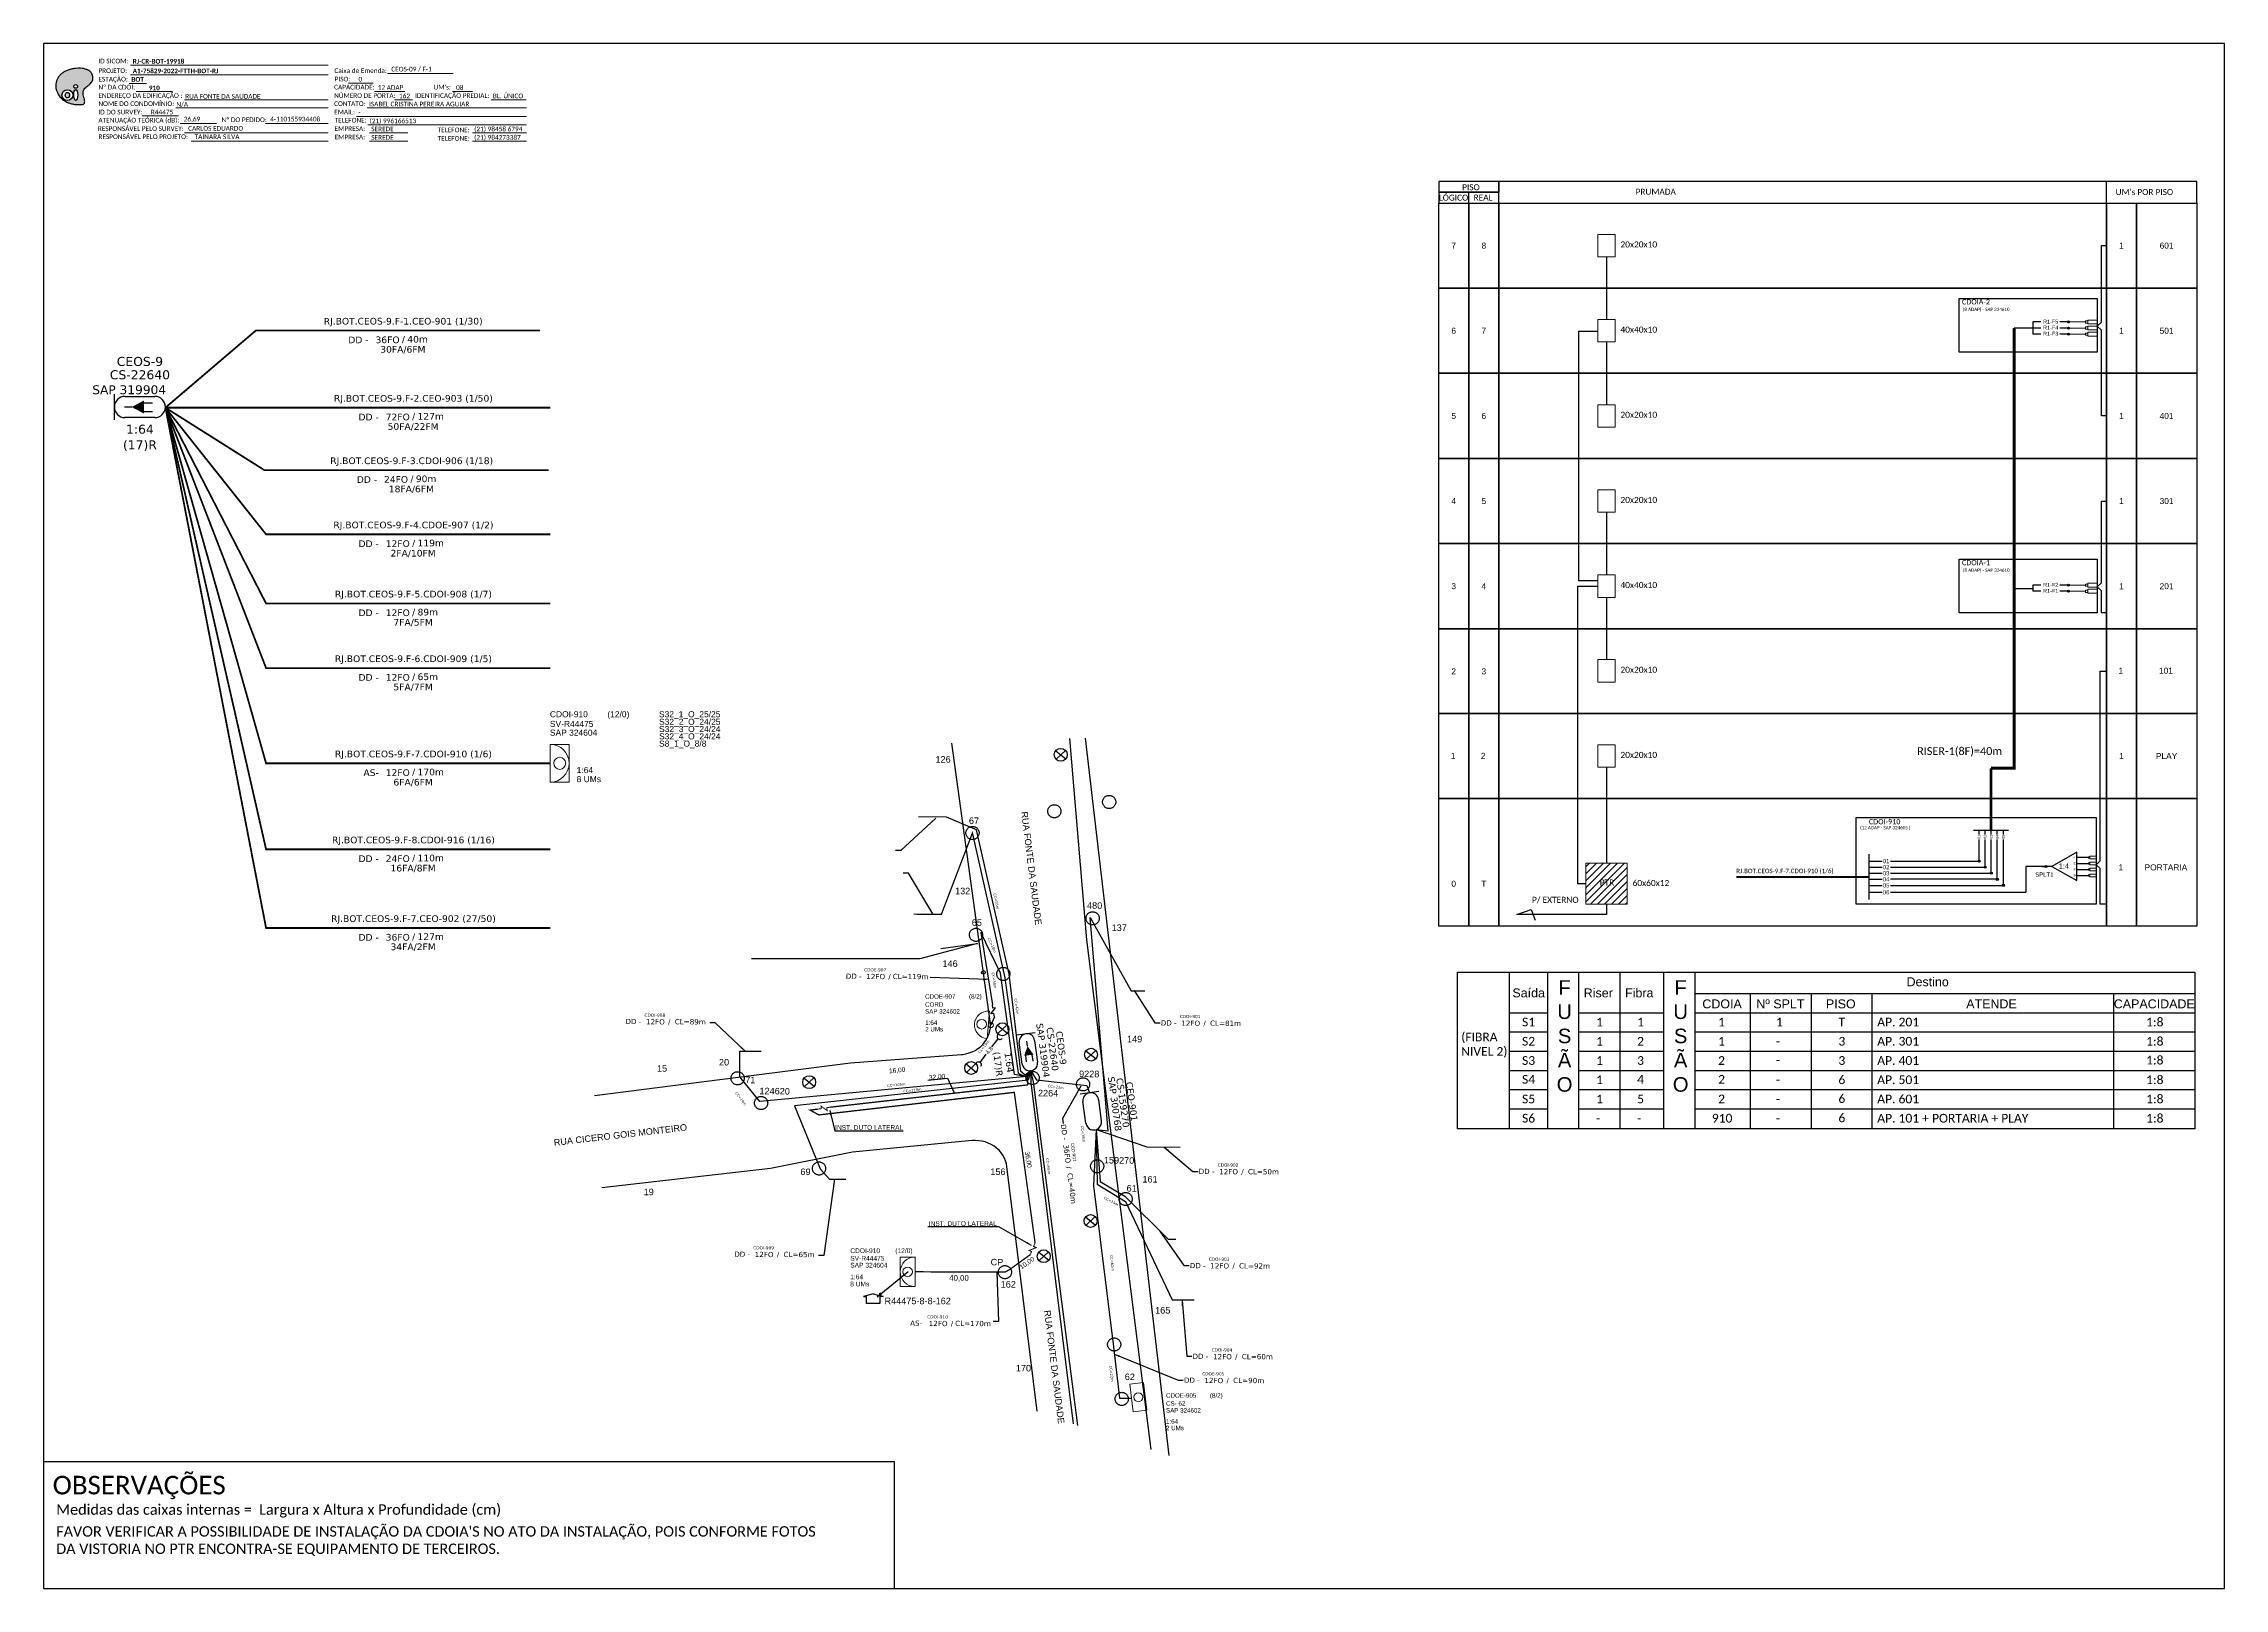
# Paper-space layout 'CDOI-910' of a CAD drawing. Extents: x 0 to 839, y 0 to 594.
# The model-space entities are those that its viewports show. They can reach past a viewport. Long polylines and large blocks are cut down to what shows.
import ezdxf
from ezdxf.enums import TextEntityAlignment as Align

# ---------------------------------------------------------------- set-up
doc = ezdxf.new("R2010")
doc.units = 0
doc.linetypes.add('PHANTOM2', pattern=[1.25, 0.625, -0.125, 0.125, -0.125, 0.125, -0.125])
for name, color, linetype in [('10.0-Cartográfico', 252, 'Continuous'), ('10.1-Caixas Subterrâneas', 5, 'Continuous'), ('10.4-Postes', 1, 'Continuous'), ('20.4-CEOS', 1, 'Continuous'), ('20.5-CABO EM DUTO', 1, 'Continuous'), ('20.5-CEO', 1, 'Continuous'), ('20.8-Legenda', 1, 'Continuous'), ('CD a instalar', 1, 'Continuous'), ('label_cabos', 7, 'Continuous'), ('Legenda', 1, 'Continuous'), ('LEGENDAS_INFRAESTRUTURAS', 7, 'Continuous'), ('MUB_DIVISA', 7, 'Continuous'), ('MUB_NUMERACAO', 7, 'Continuous'), ('MUB_SEGMENTO', 7, 'Continuous'), ('NOS_DE_INFRAESTRUTURA', 7, 'Continuous'), ('Subida Lateral', 5, 'Continuous'), ('surveys', 7, 'Continuous'), ('surveys legendas', 7, 'Continuous')]:
    doc.layers.add(name, color=color, linetype=linetype)
for name, color, linetype, lineweight in [("20.0-LEGENDA DOS CDO'S", 1, 'Continuous', 0), ('20.1-CDO_INTERIOR', 1, 'Continuous', 0), ('20.2-CDO_POSTE', 1, 'Continuous', 5), ('20.3-CDO_SUBTERRÂNEA', 1, 'Continuous', 5), ('20.6-CORDOALHA_SUPORTE', 7, 'Continuous', 25), ('40.1-ETIQUETAS', 1, 'Continuous', 20)]:
    doc.layers.add(name, color=color, linetype=linetype, lineweight=lineweight)
doc.layers.add('DROP DE CLIENTE', color=140, linetype='Continuous', plot=False)
doc.layers.add('EXTRA', color=50, linetype='Continuous', plot=False)
doc.styles.add('ARIAL', font='arial.ttf')
doc.styles.add('siredit', font='verdana.ttf')
doc.styles.get("Standard").update_dxf_attribs({"font": 'arial.ttf'})
doc.styles.add('WMF-Calibri0', font='calibri.ttf')
doc.styles.add('WMF-Calibri1', font='calibrib.ttf')
doc.dimstyles.new('CC', dxfattribs={"dimtxt": 1, "dimasz": 2, "dimexe": 0.18, "dimexo": 0.0625, "dimgap": 0.09, "dimtad": 0, "dimdec": 0, "dimrnd": 1, "dimzin": 0, "dimdsep": 46, "dimtxsty": 'siredit', "dimblk": 'NONE', "dimcen": 0, "dimse1": 1, "dimse2": 1, "dimsd1": 1, "dimsd2": 1, "dimclrt": 7, "dimadec": 0, "dimazin": 0, "dimtfac": 1, "dimtdec": 0, "dimtofl": 0, "dimtmove": 0, "dimatfit": 3, "dimfxl": 0, "dimtolj": 1, "dimtzin": 0, "dimarcsym": 0})
doc.dimstyles.new('CL', dxfattribs={"dimtxt": 1, "dimasz": 2, "dimexe": 0.18, "dimexo": 0.0625, "dimgap": 0.09, "dimtad": 0, "dimdec": 0, "dimrnd": 1, "dimzin": 0, "dimdsep": 46, "dimtxsty": 'siredit', "dimblk": 'NONE', "dimcen": 0, "dimse1": 1, "dimse2": 1, "dimsd1": 1, "dimsd2": 1, "dimclrt": 7, "dimadec": 0, "dimazin": 0, "dimtfac": 1, "dimtdec": 0, "dimtofl": 0, "dimtmove": 0, "dimatfit": 3, "dimfxl": 0, "dimtolj": 1, "dimtzin": 0, "dimarcsym": 0})
doc.dimstyles.get("Standard").update_dxf_attribs({"dimtxt": 0.18, "dimasz": 0.18, "dimexe": 0.18, "dimexo": 0.0625, "dimgap": 0.09, "dimtad": 0, "dimtih": 1, "dimtoh": 1, "dimdec": 4, "dimzin": 0, "dimdsep": 46, "dimtxsty": 'Standard', "dimcen": 0.09, "dimadec": 0, "dimazin": 0, "dimtfac": 1, "dimtdec": 4, "dimtofl": 0, "dimtmove": 0, "dimatfit": 3, "dimfxl": 0, "dimtolj": 1, "dimtzin": 0, "dimarcsym": 0})

# ---------------------------------------------------------------- blocks, each defined once
blk = doc.blocks.new('OI')
h = blk.add_hatch(color=40)
edge = h.paths.add_edge_path()
edge.add_spline(control_points=[(4.35, -0.67), (3.92, -0.99), (3.26, -1.5), (2.81, -2.59), (2.9, -3.5), (3.06, -4.27), (3.31, -4.85), (3.37, -5.39), (3.4, -5.88), (3.2, -6.4), (2.54, -6.61), (1.65, -6.63), (0.55, -6.67), (-0.56, -6.42), (-1.61, -6.14), (-2.77, -5.61), (-3.92, -4.77), (-4.89, -3.7), (-5.34, -2.65), (-5.6, -1.94), (-5.85, -0.96), (-5.71, 0.47), (-5.1, 2.02), (-4.14, 3.02), (-3.3, 3.61), (-2.37, 4.16), (-1.36, 4.44), (-0.56, 4.7), (0.79, 4.85), (2.24, 4.97), (3.79, 4.57), (4.67, 4.21), (5.44, 3.65), (5.76, 2.99), (6.03, 2.21), (6.01, 1.46), (5.72, 0.64), (5.31, 0.08), (4.88, -0.38), (4.51, -0.55), (4.35, -0.67)], knot_values=[0, 0, 0, 0, 1.60434, 2.417191, 3.427595, 4.282808, 4.776746, 5.304182, 5.888771, 6.258406, 6.858137, 7.79129, 8.986195, 10.124242, 11.187857, 12.242908, 13.953784, 15.414161, 16.515391, 17.349188, 17.675853, 19.552021, 21.515531, 22.568638, 23.63245, 24.621084, 25.782718, 26.745347, 27.142653, 29.870543, 31.004649, 31.921532, 32.709589, 33.801391, 34.042471, 35.192333, 35.971461, 36.628871, 37.254359, 37.836911, 37.836911, 37.836911, 37.836911], degree=3, periodic=0)
h.paths.add_polyline_path([(1.13, -0.87, -1), (-0.04, -0.87, -1)], flags=16)
edge = h.paths.add_edge_path(flags=16)
edge.add_ellipse((0.56, -3.59), major_axis=(-0.02, 1.71), ratio=0.361305, start_angle=0, end_angle=360)
h.paths.add_polyline_path([(-0.36, -3.62, -1), (-3.8, -3.62, -1)], flags=16)
edge = h.paths.add_edge_path(flags=0)
edge.add_ellipse((-2.08, -3.62), major_axis=(0, 0.885), ratio=0.758294, start_angle=0, end_angle=360)
at = {"color": 40}
for centre, radius in [((-2.08, -3.62), 1.72), ((0.54, -0.87), 0.587)]:
    blk.add_circle(centre, radius, dxfattribs=at)
blk.add_ellipse((-2.08, -3.62), major_axis=(0, 0.885), ratio=0.758294, start_param=-3.141592653589792, end_param=3.141592653589792, dxfattribs=at)
blk.add_ellipse((0.56, -3.59), major_axis=(-0.02, 1.71), ratio=0.361305, dxfattribs=at)
at = {"color": 40, "start_tangent": (-0.800898, -0.598801), "end_tangent": (-0.800898, -0.598801)}
blk.add_spline([(4.35, -0.67), (3.2, -1.78), (2.9, -2.54), (2.92, -3.55), (3.12, -4.38), (3.28, -4.85), (3.37, -5.37), (3.35, -5.95), (3.2, -6.29), (2.66, -6.55), (1.73, -6.63), (0.54, -6.62), (-0.58, -6.41), (-1.6, -6.11), (-2.56, -5.67), (-3.95, -4.67), (-4.89, -3.56), (-5.37, -2.56), (-5.64, -1.78), (-5.72, -1.46), (-5.63, 0.42), (-4.84, 2.22), (-4.13, 2.99), (-3.27, 3.62), (-2.4, 4.09), (-1.3, 4.47), (-0.37, 4.72), (0.02, 4.77), (2.75, 4.8), (3.85, 4.53), (4.69, 4.16), (5.31, 3.68), (5.85, 2.73), (5.93, 2.5), (5.94, 1.35), (5.67, 0.62), (5.29, 0.08), (4.84, -0.36), (4.35, -0.67)], degree=3, dxfattribs=at)
blk = doc.blocks.new('SPLT_1-4_SC-APC')
at = {"color": 1, "linetype": 'Continuous', "ltscale": 2.5}
for points in [[(-17.04, -6.98), (-19.26, -6.98)], [(-7.37, -1.53), (-17.04, -6.98), (-7.37, -12.43), (-7.37, -1.53)]]:
    blk.add_lwpolyline(points, dxfattribs=at)
at = {"color": 3, "linetype": 'Continuous', "ltscale": 2.5}
for points in [[(-2.99, -3.51), (-7.37, -3.51)], [(-7.37, -5.82), (-2.99, -5.82)], [(-7.37, -8.12), (-2.99, -8.12)], [(-7.37, -10.43), (-2.99, -10.43)]]:
    blk.add_lwpolyline(points, dxfattribs=at)
at = {"color": 3, "lineweight": 0}
for points in [[(-2.99, -3.22), (-2.41, -3.22), (-2.41, -3.8), (-2.99, -3.8)], [(-2.99, -5.53), (-2.41, -5.53), (-2.41, -6.1), (-2.99, -6.1)], [(-2.99, -7.84), (-2.41, -7.84), (-2.41, -8.41), (-2.99, -8.41)], [(-2.99, -10.14), (-2.41, -10.14), (-2.41, -10.72), (-2.99, -10.72)]]:
    blk.add_lwpolyline(points, close=True, dxfattribs=at)
for points in [[(-2.41, -3.02), (-2.41, -4)], [(-2.41, -3.02), (0, -3.02)], [(-2.41, -4), (0, -4)], [(-2.41, -5.32), (-2.41, -6.31)], [(-2.41, -5.32), (0, -5.32)], [(-2.41, -6.31), (0, -6.31)], [(-2.41, -7.63), (-2.41, -8.62)], [(-2.41, -7.63), (0, -7.63)], [(-2.41, -8.62), (0, -8.62)], [(-2.41, -9.94), (-2.41, -10.92)], [(-2.41, -9.94), (0, -9.94)], [(-2.41, -10.92), (0, -10.92)]]:
    blk.add_lwpolyline(points, dxfattribs=at)
at = {"color": 1, "style": 'ARIAL'}
for s, height, p in [('1:4', 2, (-14.35, -7.83)), ('S1', 0.75, (-8.74, -3.91)), ('S2', 0.75, (-8.74, -6.17)), ('S3', 0.75, (-8.74, -8.52)), ('S4', 0.75, (-8.74, -10.78))]:
    blk.add_text(s, height=height, dxfattribs=at).set_placement(p)
blk = doc.blocks.new('CEOS_UN_SC')
at = {"layer": '20.4-CEOS', "color": 0}
for p, q in [((-9.11, 2.39), (-2.39, 2.39)), ((-2.39, -2.39), (-9.11, -2.39))]:
    blk.add_line(p, q, dxfattribs=at)
for points in [[(-11.5, -2.89), (-11.5, 2.89)], [(-7.6, 0), (-9.22, 0)], [(-4.96, 0.95), (-2.92, 0.95)], [(-4.96, -1.04), (-2.92, -1.04)]]:
    blk.add_lwpolyline(points, dxfattribs=at)
blk.add_lwpolyline([(-7.6, 0, 0, 2.95, 0), (-4.83, 0, 2.95, 2.95, 0)], format="xyseb", dxfattribs=at)
for centre, start, end in [((-9.11, 0), 90, 270), ((-2.39, 0), 270, 90)]:
    blk.add_arc(centre, 2.39, start, end, dxfattribs=at)
at = {"layer": '20.4-CEOS', "color": 7, "style": 'siredit'}
for tag, height, p in [('NOME?', 2.03, (-5.75, 10.27)), ('TIPO?', 2, (-8.17, 3.89)), ('LOCAL?', 2.03, (-5.75, 7.27))]:
    blk.add_attdef(tag, text='', height=height, dxfattribs=at).set_placement(p, align=Align.MIDDLE_CENTER)
for tag, p in [('RACIO_SPLITAGEM', (-5.75, -3.97)), ('FIBRAS_RESERVA', (-5.75, -7.51))]:
    blk.add_attdef(tag, text='', height=2.03, dxfattribs=at).set_placement(p, align=Align.TOP_CENTER)
blk = doc.blocks.new('ETIQUETA_RS5F')
at = {"layer": '40.1-ETIQUETAS', "color": 0, "style": 'siredit'}
blk.add_text('/', height=1.5, dxfattribs=at).set_placement((1.58, -1.95), align=Align.MIDDLE_RIGHT)
for tag, p in [('ETIQUETA_R_SECUNDARIA', (1.21, 2.1)), ('ETIQUETA_R_PRIMARIA', (1.21, 4.1)), ('F_ATIVAS/F_MORTAS', (1.14, -4.24))]:
    blk.add_attdef(tag, text='', height=1.5, dxfattribs=at).set_placement(p, align=Align.MIDDLE_CENTER)
for tag, p in [('TIPO_CABO', (-6.58, -2.12)), ('CAP_CABO', (0.4, -2.09))]:
    blk.add_attdef(tag, text='', height=1.5, dxfattribs=at).set_placement(p, align=Align.MIDDLE_RIGHT)
blk.add_attdef('METROS', text='', height=1.5, dxfattribs=at).set_placement((2.14, -1.95), align=Align.MIDDLE_LEFT)
for tag, p in [('FUSÃO_1', (0.85, -8.39)), ('FUSÃO_2', (0.85, -10.6)), ('FUSÃO_3', (0.85, -12.93)), ('FUSÃO_4', (0.85, -15.14)), ('FUSÃO_5', (0.85, -17.16))]:
    blk.add_attdef(tag, text='', height=1.5, dxfattribs=at).set_placement(p, align=Align.CENTER)
blk = doc.blocks.new('CDO_INTERIOR_TROCA')
at = {"layer": '20.1-CDO_INTERIOR', "color": 0, "lineweight": 18}
blk.add_lwpolyline([(4.25, -4.25), (4.25, 4.25), (0, 4.25), (0, -4.25)], close=True, dxfattribs=at)
blk.add_circle((2.13, 0), 1.36, dxfattribs=at)
blk.add_arc((0, 0), 4.25, 270, 90, dxfattribs=at)
at = {"layer": "20.0-LEGENDA DOS CDO'S", "color": 0, "style": 'ARIAL'}
for tag, p in [('CDO_N', (-0.08, 10.38)), ('SPLITER_1', (24.48, 10.38)), ('SPLITER_2', (24.5, 8.68)), ('SAP_ANTIGO', (-0.08, 6.23)), ('SURVEY', (-0.08, 8.2)), ('/_SAP_NOVO', (12.37, 6.23)), ('SPLITER_3', (24.5, 7.04)), ('SPLITER_4', (24.5, 5.4)), ('SPLITER_5', (24.5, 3.75)), ('1:XX', (5.94, -2.22)), ('UMS', (5.94, -4.24))]:
    blk.add_attdef(tag, p, '', height=1.36, dxfattribs=at)
blk.add_attdef('FIBRAS_UTILIZADAS', text='', height=1.36, dxfattribs=at).set_placement((15.34, 10.38), align=Align.CENTER)
blk = doc.blocks.new('DV')
at = {"linetype": 'Continuous'}
blk.add_circle((0, 0), 0.00000275, dxfattribs=at)
blk = doc.blocks.new('PTPT')
at = {"layer": '10.4-Postes', "color": 1, "linetype": 'PHANTOM2'}
for points in [[(-0.0000079, 0.0000104), (0.0000075, -0.000002)], [(0.000007, 0.0000109), (-0.0000074, -0.0000025)]]:
    blk.add_lwpolyline(points, dxfattribs=at)
at = {"layer": '10.4-Postes', "color": 1}
blk.add_circle((-0.0000002, 0.0000042), 0.00000987, dxfattribs=at)
blk = doc.blocks.new('MHMZ')
at = {"linetype": 'PHANTOM2'}
blk.add_circle((0, 0), 0.0000101, dxfattribs=at)
blk = doc.blocks.new('SURVEY_SURVEY')
for p, q in [((0, 0.0000152), (-0.0000151, 0.0000108)), ((-0.0000151, 0.0000108), (-0.0000104, 0.0000108)), ((-0.0000103, 0), (-0.0000103, 0.0000108)), ((0.0000103, 0), (-0.0000103, 0)), ((0, 0.0000152), (0.0000151, 0.0000108)), ((0.0000101, 0.0000159), (0.0000117, 0.0000159)), ((0.0000101, 0.0000123), (0.0000101, 0.0000159)), ((0.0000151, 0.0000108), (0.0000103, 0.0000108)), ((0.0000103, 0.0000108), (0.0000103, 0)), ((0.0000117, 0.0000159), (0.0000117, 0.0000119))]:
    blk.add_line(p, q)
blk = doc.blocks.new('CEOS_RP_CT_DRT')
at = {"layer": '20.4-CEOS', "color": 0}
for p, q in [((-4.54, 1.19), (-1.19, 1.19)), ((-1.19, -1.19), (-4.54, -1.19))]:
    blk.add_line(p, q, dxfattribs=at)
for points in [[(-5.73, -1.43), (-5.73, 1.44)], [(-3.79, 0), (-4.59, 0)], [(-2.47, 0.48), (-1.45, 0.48)], [(-2.47, -0.52), (-1.45, -0.52)]]:
    blk.add_lwpolyline(points, dxfattribs=at)
blk.add_lwpolyline([(-3.79, 0, 0, 1.47, 0), (-2.41, 0, 1.47, 1.47, 0)], format="xyseb", dxfattribs=at)
for centre, start, end in [((-4.54, 0), 90, 270), ((-1.19, 0), 270, 90)]:
    blk.add_arc(centre, 1.19, start, end, dxfattribs=at)
at = {"layer": '20.4-CEOS', "color": 7, "style": 'siredit'}
for tag, p in [('Nº_DA_CEOS', (-2.86, 5.6)), ('LOCAL', (-2.86, 4.24)), ('SAP', (-2.86, 2.78)), ('RACIO_SPLITAGEM', (-2.86, -1.88)), ('FIBRAS_SPLITTER', (-2.86, -3.58)), ('RESERVA_FINAIS', (-2.86, -6.39)), ('FIBRAS_TOP_C', (-2.86, -5.08))]:
    blk.add_attdef(tag, text='', height=1.01, dxfattribs=at).set_placement(p, align=Align.TOP_CENTER)
blk = doc.blocks.new('CDOE_CT_CS_DESENHO')
at = {"layer": '20.1-CDO_INTERIOR', "color": 0, "lineweight": 18}
blk.add_lwpolyline([(1.06, -2.12), (1.06, 2.13), (-1.06, 2.13), (-1.06, -2.12)], close=True, dxfattribs=at)
blk.add_circle((0, 0), 0.68, dxfattribs=at)
blk = doc.blocks.new('CDOE_CT_CS')
at = {"layer": "20.0-LEGENDA DOS CDO'S", "color": 0, "style": 'ARIAL'}
for tag, p in [('SAP', (0.21, 2.93)), ('CDO_N', (0.21, 5.21)), ('CAIXA_SUBTERRANEA', (0.21, 3.99)), ('1:XX', (0.2, 1.23)), ('UMS', (0.2, 0.22))]:
    blk.add_attdef(tag, p, '', height=0.68, rotation=359.9724, dxfattribs=at)
blk.add_attdef('FIBRAS_UTILIZADAS', text='', height=0.68, rotation=359.9724, dxfattribs=at).set_placement((7.92, 5.21), align=Align.CENTER)
blk = doc.blocks.new('CEO_CT_DRT')
at = {"layer": '20.5-CEO', "color": 0}
for p, q in [((-1.56, 1.26), (1.8, 1.26)), ((1.8, -1.13), (-1.56, -1.13))]:
    blk.add_line(p, q, dxfattribs=at)
blk.add_lwpolyline([(-2.75, 1.51), (-2.75, -1.38)], dxfattribs=at)
for centre, start, end in [((-1.56, 0.07), 90, 270), ((1.8, 0.07), 270, 90)]:
    blk.add_arc(centre, 1.2, start, end, dxfattribs=at)
at = {"layer": '20.5-CEO', "color": 7, "style": 'siredit'}
for tag, p in [('CEO_Nº', (0.12, 5.61)), ('LOCAL', (0.12, 4.23)), ('SAP', (0.12, 2.97)), ('FIBRAS_RESERVA', (0.12, -1.94))]:
    blk.add_attdef(tag, text='', height=1.01, dxfattribs=at).set_placement(p, align=Align.TOP_CENTER)
blk = doc.blocks.new('CDOE_CT_POST_DESENHO')
at = {"color": 0}
blk.add_line((2.14, 0.39), (-2.11, 0.39), dxfattribs=at)
for centre, radius in [((0.01, 1.4), 0.733), ((0.01, 0), 0.393)]:
    blk.add_circle(centre, radius, dxfattribs=at)
blk.add_arc((0.01, 0.39), 2.12, 0, 180, dxfattribs=at)
blk = doc.blocks.new('CDOE_CT_POSTE')
at = {"layer": "20.0-LEGENDA DOS CDO'S", "color": 0, "style": 'ARIAL'}
for tag, p in [('CDO_N', (0.12, 5.25)), ('CORDOALHA', (0.12, 4.02)), ('SAP', (0.12, 2.96)), ('1:XX', (0.14, 1.23)), ('UMS', (0.14, 0.22))]:
    blk.add_attdef(tag, p, '', height=0.68, rotation=0.118, dxfattribs=at)
blk.add_attdef('FIBRAS_UTILIZADAS', text='', height=0.68, rotation=0.118, dxfattribs=at).set_placement((7.83, 5.26), align=Align.CENTER)
blk = doc.blocks.new('CDOI_CT_ESQ')
at = {"layer": '20.1-CDO_INTERIOR', "color": 0, "lineweight": 18}
blk.add_lwpolyline([(-2.12, -2.13), (-2.12, 2.12), (0, 2.12), (0.01, -2.13)], close=True, dxfattribs=at)
blk.add_circle((-1.06, 0), 0.68, dxfattribs=at)
blk.add_arc((0.01, 0), 2.13, 90.0276, 270.0276, dxfattribs=at)
at = {"layer": "20.0-LEGENDA DOS CDO'S", "color": 0, "style": 'ARIAL'}
for tag, p in [('CDO_N', (-9.3, 2.69)), ('SAP', (-9.3, 0.61)), ('SURVEY', (-9.3, 1.6)), ('1:XX', (-9.31, -1.08)), ('UMS', (-9.31, -2.09))]:
    blk.add_attdef(tag, p, '', height=0.68, rotation=359.9724, dxfattribs=at)
blk.add_attdef('FIBRAS_UTILIZADAS', text='', height=0.68, rotation=359.9724, dxfattribs=at).set_placement((-1.59, 2.69), align=Align.CENTER)
blk = doc.blocks.new('_None')
blk = doc.blocks.new('LEGENDA DOS CABOS')
at = {"layer": 'EXTRA', "color": 0, "style": 'siredit'}
for tag, p in [('ID', (4.6, 0.97)), ('XX', (9.03, 0.97))]:
    blk.add_attdef(tag, text='', height=0.48, rotation=359.69, dxfattribs=at).set_placement(p, align=Align.MIDDLE_CENTER)
at = {"layer": 'Legenda', "color": 0, "style": 'siredit'}
for tag, p in [('TIPO_CABO', (1.31, 0)), ('CABO', (4.69, -0.05)), ('/', (6.81, -0.05)), ('METROS', (10.03, -0.05))]:
    blk.add_attdef(tag, text='', height=0.8, rotation=359.69, dxfattribs=at).set_placement(p, align=Align.MIDDLE_CENTER)
blk = doc.blocks.new('*D90')
at = {"layer": 'Defpoints', "color": 0}
for p in [(281.8, 949.42), (284, 949.74), (290.06, 908.5)]:
    blk.add_point(p, dxfattribs=at)
at = {"layer": 'NOS_DE_INFRAESTRUTURA', "color": 7, "insert": (284.83, 928.8), "char_height": 1, "attachment_point": 5, "rotation": 278.3593, "style": 'siredit'}
blk.add_mtext('\\A1;CC=42m', dxfattribs=at)
blk = doc.blocks.new('*D91')
at = {"layer": 'Defpoints', "color": 0}
for p in [(270.46, 959.94), (271.55, 960.45), (278.04, 943.69)]:
    blk.add_point(p, dxfattribs=at)
at = {"layer": 'NOS_DE_INFRAESTRUTURA', "color": 7, "insert": (275.35, 952.33), "char_height": 1, "attachment_point": 5, "rotation": 295.0303, "style": 'siredit'}
blk.add_mtext('\\A1;CC=18m', dxfattribs=at)
blk = doc.blocks.new('*D92')
at = {"layer": 'Defpoints', "color": 0}
for p in [(273.33, 957.64), (273.43, 957.65), (279.07, 919.99)]:
    blk.add_point(p, dxfattribs=at)
at = {"layer": 'NOS_DE_INFRAESTRUTURA', "color": 7, "insert": (276.14, 938.8), "char_height": 1, "attachment_point": 5, "rotation": 278.50392, "style": 'siredit'}
blk.add_mtext('\\A1;CC=38m', dxfattribs=at)
blk = doc.blocks.new('*D93')
at = {"layer": 'Defpoints', "color": 0}
for p in [(268.74, 995.58), (271.48, 996.14), (279.73, 941.76)]:
    blk.add_point(p, dxfattribs=at)
at = {"layer": 'NOS_DE_INFRAESTRUTURA', "color": 7, "insert": (276.97, 969.23), "char_height": 1, "attachment_point": 5, "rotation": 281.54065, "style": 'siredit'}
blk.add_mtext('\\A1;CC=55m', dxfattribs=at)
blk = doc.blocks.new('*D94')
at = {"layer": 'Defpoints', "color": 0}
for p in [(303.3, 906.97), (185.39, 892.92), (185.8, 889.53)]:
    blk.add_point(p, dxfattribs=at)
at = {"layer": 'NOS_DE_INFRAESTRUTURA', "color": 7, "insert": (244.75, 896.55), "char_height": 1, "attachment_point": 5, "rotation": 6.79705, "style": 'siredit'}
blk.add_mtext('\\A1;CC=119m', dxfattribs=at)
blk = doc.blocks.new('*D95')
at = {"layer": 'Defpoints', "color": 0}
for p in [(291.43, 901.7), (186.36, 893.8), (186.52, 891.99)]:
    blk.add_point(p, dxfattribs=at)
at = {"layer": 'NOS_DE_INFRAESTRUTURA', "color": 7, "insert": (238.57, 898.64), "char_height": 1, "attachment_point": 5, "rotation": 5.28851, "style": 'siredit'}
blk.add_mtext('\\A1;CC=105m', dxfattribs=at)
blk = doc.blocks.new('*D96')
at = {"layer": 'Defpoints', "color": 0}
for p in [(174.45, 898.97), (177.75, 901.51), (186.41, 890.26)]:
    blk.add_point(p, dxfattribs=at)
at = {"layer": 'NOS_DE_INFRAESTRUTURA', "color": 7, "insert": (178.78, 893.34), "char_height": 1, "attachment_point": 5, "rotation": 307.59711, "style": 'siredit'}
blk.add_mtext('\\A1;CC=14m', dxfattribs=at)
blk = doc.blocks.new('*D97')
at = {"layer": 'Defpoints', "color": 0}
for p in [(289.54, 901.99), (311.01, 899.2), (310.65, 896.44)]:
    blk.add_point(p, dxfattribs=at)
at = {"layer": 'NOS_DE_INFRAESTRUTURA', "color": 7, "insert": (299.92, 897.83), "char_height": 1, "attachment_point": 5, "rotation": 352.59814, "style": 'siredit'}
blk.add_mtext('\\A1;CC=22m', dxfattribs=at)
blk = doc.blocks.new('*D98')
at = {"layer": 'Defpoints', "color": 0}
for p in [(308.19, 898.77), (311.36, 899.13), (315.71, 861.1)]:
    blk.add_point(p, dxfattribs=at)
at = {"layer": 'NOS_DE_INFRAESTRUTURA', "color": 7, "insert": (310.36, 879.75), "char_height": 1, "attachment_point": 5, "rotation": 276.52242, "style": 'siredit'}
blk.add_mtext('\\A1;CC=38m', dxfattribs=at)
blk = doc.blocks.new('*D99')
at = {"layer": 'Defpoints', "color": 0}
for p in [(315.98, 860.32), (327.99, 850.2), (329.5, 852.99)]:
    blk.add_point(p, dxfattribs=at)
at = {"layer": 'NOS_DE_INFRAESTRUTURA', "color": 7, "insert": (321.23, 853.87), "char_height": 1, "attachment_point": 5, "rotation": 331.5292, "style": 'siredit'}
blk.add_mtext('\\A1;CC=15m', dxfattribs=at)
blk = doc.blocks.new('*D100')
at = {"layer": 'Defpoints', "color": 0}
for p in [(315.64, 860.87), (323.53, 799.09), (325.49, 799.34)]:
    blk.add_point(p, dxfattribs=at)
at = {"layer": 'NOS_DE_INFRAESTRUTURA', "color": 7, "insert": (321.54, 830.23), "char_height": 1, "attachment_point": 5, "rotation": 277.27485, "style": 'siredit'}
blk.add_mtext('\\A1;CC=62m', dxfattribs=at)
blk = doc.blocks.new('*D101')
at = {"layer": 'Defpoints', "color": 0}
for p in [(322.83, 798.95), (322.66, 776.64), (325.51, 776.99)]:
    blk.add_point(p, dxfattribs=at)
at = {"layer": 'NOS_DE_INFRAESTRUTURA', "color": 7, "insert": (321.32, 787.62), "char_height": 1, "attachment_point": 5, "rotation": 276.94148, "style": 'siredit'}
blk.add_mtext('\\A1;CC=22m', dxfattribs=at)
blk = doc.blocks.new('*D102')
at = {"layer": 'Defpoints', "color": 0}
for p in [(296.51, 901.84), (301.75, 833.49), (305.99, 834.09)]:
    blk.add_point(p, dxfattribs=at)
at = {"layer": 'NOS_DE_INFRAESTRUTURA', "color": 7, "insert": (297.01, 867.37), "char_height": 1, "attachment_point": 5, "rotation": 277.96506, "style": 'siredit'}
blk.add_mtext('\\A1;CC=68m', dxfattribs=at)
blk = doc.blocks.new('*D104')
at = {"layer": 'Defpoints', "color": 0}
for p in [(278.21, 920.75), (279.85, 919.43), (267.81, 904.53)]:
    blk.add_point(p, dxfattribs=at)
at = {"layer": 'NOS_DE_INFRAESTRUTURA', "color": 7, "insert": (272.2, 913.3), "char_height": 1, "attachment_point": 5, "rotation": 51.08713, "style": 'siredit'}
blk.add_mtext('\\A1;CL=19m', dxfattribs=at)

msp = doc.modelspace()

# ---------------------------------------------------------------- hatches: boundary and pattern name
h = msp.add_hatch(color=3)
h.dxf.hatch_style = 1
edge = h.paths.add_edge_path()
edge.add_arc((689.32, 1191.98), 0.385, 0, 360)
h = msp.add_hatch(color=3)
h.dxf.hatch_style = 1
edge = h.paths.add_edge_path()
edge.add_arc((689.32, 1189.64), 0.385, 0, 360)
h = msp.add_hatch(color=3)
h.dxf.hatch_style = 1
edge = h.paths.add_edge_path()
edge.add_arc((689.32, 1187.31), 0.385, 0, 360)
h = msp.add_hatch(color=3)
h.dxf.hatch_style = 1
edge = h.paths.add_edge_path()
edge.add_arc((689.32, 1090.78), 0.385, 0, 360)
h = msp.add_hatch(color=3)
h.dxf.hatch_style = 1
edge = h.paths.add_edge_path()
edge.add_arc((689.32, 1088.45), 0.385, 0, 360)
h = msp.add_hatch()
h.set_pattern_fill('ANSI31', color=1, scale=0.6)
h.set_pattern_definition([(45, (-164.3182, 3655.1288), (-1.3470384, 1.3470384), [])])
h.paths.add_polyline_path([(519.55, 983.87), (503.74, 983.87), (503.74, 968.07), (519.55, 968.07)])
h.paths.add_polyline_path([(508.48, 974.7), (515.28, 974.7), (515.28, 978.17), (508.48, 978.17)], flags=24)
h = msp.add_hatch(color=3)
h.dxf.hatch_style = 1
edge = h.paths.add_edge_path()
edge.add_arc((654.94, 984.67), 0.409, 0, 360)
h = msp.add_hatch(color=3)
h.dxf.hatch_style = 1
edge = h.paths.add_edge_path()
edge.add_arc((657.27, 982.34), 0.409, 0, 360)
h = msp.add_hatch(color=3)
h.dxf.hatch_style = 1
edge = h.paths.add_edge_path()
edge.add_arc((680.66, 982.62), 0.409, 0, 360)
h = msp.add_hatch(color=3)
h.dxf.hatch_style = 1
edge = h.paths.add_edge_path()
edge.add_arc((659.6, 980.01), 0.409, 0, 360)
h = msp.add_hatch(color=3)
h.dxf.hatch_style = 1
edge = h.paths.add_edge_path()
edge.add_arc((661.93, 977.68), 0.409, 0, 360)
h = msp.add_hatch(color=3)
h.dxf.hatch_style = 1
edge = h.paths.add_edge_path()
edge.add_arc((664.26, 975.35), 0.409, 0, 360)

# ---------------------------------------------------------------- linework, layer by layer
for p, q in [((488.93, 942), (488.93, 889.39)), ((516.76, 942), (516.76, 889.39)), ((533.56, 942), (533.56, 889.39)), ((545.64, 942), (545.64, 889.39)), ((488.93, 934.6), (488.93, 881.99)), ((516.76, 934.6), (516.76, 881.99)), ((533.56, 934.6), (533.56, 881.99)), ((545.64, 934.6), (545.64, 881.99)), ((566.9, 933.78), (566.9, 889.39)), ((590.34, 933.78), (590.34, 889.39)), ((613.73, 933.78), (613.73, 889.39)), ((706.62, 933.78), (706.62, 889.39)), ((566.9, 926.38), (566.9, 881.99)), ((590.34, 926.38), (590.34, 881.99)), ((613.73, 926.38), (613.73, 881.99)), ((706.62, 926.38), (706.62, 881.99))]:
    msp.add_line(p, q)
for points in [[(-89.32, 705.02), (749.25, 705.02), (749.25, 1299.02), (-89.32, 1299.02), (-89.32, 705.02)], [(458.69, 1237.73), (458.69, 1241.84)], [(470.26, 1237.73), (738.63, 1237.73), (738.63, 1245.96), (470.26, 1245.96), (470.26, 1245.96), (470.26, 1241.84)], [(703.88, 1237.73), (703.88, 1245.96)], [(654.94, 984.67), (654.94, 984.67), (654.94, 984.67)], [(657.27, 982.34), (657.27, 982.34), (657.27, 982.34)], [(680.66, 982.62), (680.66, 982.62), (680.66, 982.62)], [(659.6, 980.01), (659.6, 980.01), (659.6, 980.01)], [(661.93, 977.68), (661.93, 977.68), (661.93, 977.68)], [(664.26, 975.35), (664.26, 975.35), (664.26, 975.35)], [(474.24, 942), (474.24, 889.39)], [(501, 889.39), (501, 942)], [(474.24, 934.6), (474.24, 881.99)], [(501, 881.99), (501, 934.6)], [(545.64, 933.78), (737.92, 933.78)], [(474.24, 926.38), (488.93, 926.38)], [(501, 926.38), (533.56, 926.38)], [(545.64, 926.38), (737.92, 926.38)], [(474.24, 918.98), (488.93, 918.98)], [(501, 918.98), (533.56, 918.98)], [(545.64, 918.98), (737.92, 918.98)], [(474.24, 911.58), (488.93, 911.58)], [(501, 911.58), (533.56, 911.58)], [(545.64, 911.58), (737.92, 911.58)], [(474.24, 904.19), (488.93, 904.19)], [(501, 904.19), (533.56, 904.19)], [(545.64, 904.19), (737.92, 904.19)], [(474.24, 896.79), (488.93, 896.79)], [(474.24, 889.39), (488.93, 889.39)], [(501, 896.79), (533.56, 896.79)], [(501, 889.39), (533.56, 889.39)], [(545.64, 896.79), (737.92, 896.79)], [(545.64, 889.39), (737.92, 889.39)], [(545.64, 889.39), (737.92, 889.39)]]:
    msp.add_lwpolyline(points)
at = {"color": 7, "lineweight": 0}
for points in [[(-56.36, 1283.7), (-49.81, 1283.7)], [(-55.85, 1290.67), (20.13, 1290.67)], [(-55.85, 1286.98), (20.13, 1286.98)], [(27.92, 1283.75), (37.41, 1283.75)], [(42.97, 1287.47), (68.1, 1287.47)], [(-53.7, 1280.63), (-39.76, 1280.63)], [(-35.13, 1277.4), (20.13, 1277.4)], [(37.97, 1280.63), (49.59, 1280.63)], [(45.56, 1277.4), (52.5, 1277.4)], [(67.91, 1280.63), (75.58, 1280.63)], [(82.73, 1277.4), (96.29, 1277.4)], [(-51.38, 1271.22), (-37.44, 1271.22)], [(-38.54, 1274.28), (20.13, 1274.28)], [(-36.84, 1268.25), (-22.9, 1268.25)], [(-4.01, 1268.26), (20.14, 1268.26)], [(31.05, 1271.05), (96.32, 1271.05)], [(35.09, 1274.28), (96.32, 1274.28)], [(35.33, 1267.81), (96.32, 1267.81)], [(-35.13, 1264.7), (20.13, 1264.7)], [(-32.64, 1261.46), (20.13, 1261.46)], [(35.94, 1264.7), (50.74, 1264.7)], [(35.94, 1261.46), (50.74, 1261.46)], [(75.55, 1264.7), (96.32, 1264.7)], [(75.55, 1261.46), (96.32, 1261.46)]]:
    msp.add_lwpolyline(points, dxfattribs=at)
for points in [[(447.12, 1241.84), (470.26, 1241.84), (470.26, 1245.96), (447.12, 1245.96)], [(447.12, 1237.73), (470.26, 1237.73), (470.26, 1241.84), (447.12, 1241.84)], [(447.12, 1237.73), (458.69, 1237.73), (458.69, 1204.99), (447.12, 1204.99)], [(458.69, 1237.73), (470.26, 1237.73), (470.26, 1204.99), (458.69, 1204.99)], [(470.26, 1237.73), (703.88, 1237.73), (703.88, 1204.99), (470.26, 1204.99)], [(703.88, 1237.73), (715.45, 1237.73), (715.45, 1204.99), (703.88, 1204.99)], [(715.45, 1237.73), (738.6, 1237.73), (738.6, 1204.99), (715.45, 1204.99)], [(447.12, 1204.99), (458.69, 1204.99), (458.69, 1172.24), (447.12, 1172.24)], [(458.69, 1204.99), (470.26, 1204.99), (470.26, 1172.24), (458.69, 1172.24)], [(470.26, 1204.99), (703.88, 1204.99), (703.88, 1172.24), (470.26, 1172.24)], [(703.88, 1204.99), (715.45, 1204.99), (715.45, 1172.24), (703.88, 1172.24)], [(715.45, 1204.99), (738.6, 1204.99), (738.6, 1172.24), (715.45, 1172.24)], [(447.12, 1172.24), (458.69, 1172.24), (458.69, 1139.5), (447.12, 1139.5)], [(458.69, 1172.24), (470.26, 1172.24), (470.26, 1139.5), (458.69, 1139.5)], [(470.26, 1172.24), (703.88, 1172.24), (703.88, 1139.5), (470.26, 1139.5)], [(703.88, 1172.24), (715.45, 1172.24), (715.45, 1139.5), (703.88, 1139.5)], [(715.45, 1172.24), (738.6, 1172.24), (738.6, 1139.5), (715.45, 1139.5)], [(447.12, 1139.5), (458.69, 1139.5), (458.69, 1106.76), (447.12, 1106.76)], [(458.69, 1139.5), (470.26, 1139.5), (470.26, 1106.76), (458.69, 1106.76)], [(470.26, 1139.5), (703.88, 1139.5), (703.88, 1106.76), (470.26, 1106.76)], [(703.88, 1139.5), (715.45, 1139.5), (715.45, 1106.76), (703.88, 1106.76)], [(715.45, 1139.5), (738.6, 1139.5), (738.6, 1106.76), (715.45, 1106.76)], [(447.12, 1106.76), (458.69, 1106.76), (458.69, 1074.01), (447.12, 1074.01)], [(458.69, 1106.76), (470.26, 1106.76), (470.26, 1074.01), (458.69, 1074.01)], [(470.26, 1106.76), (703.88, 1106.76), (703.88, 1074.01), (470.26, 1074.01)], [(703.88, 1106.76), (715.45, 1106.76), (715.45, 1074.01), (703.88, 1074.01)], [(715.45, 1106.76), (738.6, 1106.76), (738.6, 1074.01), (715.45, 1074.01)], [(447.12, 1074.01), (458.69, 1074.01), (458.69, 1041.46), (447.12, 1041.46)], [(458.69, 1074.01), (470.26, 1074.01), (470.26, 1041.46), (458.69, 1041.46)], [(470.26, 1074.01), (703.88, 1074.01), (703.88, 1041.46), (470.26, 1041.46)], [(703.88, 1074.01), (715.45, 1074.01), (715.45, 1041.46), (703.88, 1041.46)], [(715.45, 1074.01), (738.6, 1074.01), (738.6, 1041.46), (715.45, 1041.46)], [(447.12, 1041.46), (458.69, 1041.46), (458.69, 1008.71), (447.12, 1008.71)], [(458.69, 1041.46), (470.26, 1041.46), (470.26, 1008.71), (458.69, 1008.71)], [(470.26, 1041.46), (703.88, 1041.46), (703.88, 1008.71), (470.26, 1008.71)], [(703.88, 1041.46), (715.45, 1041.46), (715.45, 1008.71), (703.88, 1008.71)], [(715.45, 1041.46), (738.6, 1041.46), (738.6, 1008.71), (715.45, 1008.71)], [(447.12, 1008.71), (458.69, 1008.71), (458.69, 959.6), (447.12, 959.6)], [(458.69, 1008.71), (470.26, 1008.71), (470.26, 959.6), (458.69, 959.6)], [(470.26, 1008.71), (703.88, 1008.71), (703.88, 959.6), (470.26, 959.6)], [(703.88, 1008.71), (715.45, 1008.71), (715.45, 959.6), (703.88, 959.6)], [(715.45, 1008.71), (738.6, 1008.71), (738.6, 959.6), (715.45, 959.6)], [(454.37, 942), (737.92, 942), (737.92, 881.77), (454.37, 881.77)]]:
    msp.add_lwpolyline(points, close=True)
at = {"color": 0, "lineweight": 0}
for points in [[(508.33, 1225.67), (514.95, 1225.67), (514.95, 1217.05), (508.33, 1217.05)], [(508.33, 1160.18), (514.95, 1160.18), (514.95, 1151.56), (508.33, 1151.56)], [(508.33, 1127.44), (514.95, 1127.44), (514.95, 1118.82), (508.33, 1118.82)], [(508.33, 1062.14), (514.95, 1062.14), (514.95, 1053.52), (508.33, 1053.52)], [(508.33, 1029.39), (514.95, 1029.39), (514.95, 1020.77), (508.33, 1020.77)]]:
    msp.add_lwpolyline(points, close=True, dxfattribs=at)
at = {"color": 3}
for points in [[(511.64, 1217.05), (511.64, 1192.93)], [(703.88, 1155.87), (701.94, 1155.87), (701.94, 1188.88), (700.37, 1190.38), (701.94, 1191.89), (701.94, 1221.36), (703.88, 1221.36)], [(508.33, 1092.47), (500.95, 1092.47), (500.95, 1188.47), (508.33, 1188.47)], [(511.64, 1184.31), (511.64, 1160.18)], [(511.64, 1118.82), (511.64, 1094.7)], [(703.88, 1080.12), (701.94, 1080.12), (701.94, 1088.61), (700.37, 1090.12), (701.94, 1091.63), (701.94, 1123.13), (703.88, 1123.13)], [(503.74, 975.97), (500.69, 975.97), (500.69, 1090.39), (508.33, 1090.39)], [(511.64, 1086.08), (511.64, 1062.14)], [(703.88, 968.12), (701.49, 968.12), (701.49, 981.78), (699.92, 983.29), (701.49, 984.8), (701.49, 1057.73), (703.88, 1057.73)], [(511.64, 1020.77), (511.64, 983.87)], [(612.55, 984.67), (617.6, 984.67)], [(620.91, 984.67), (654.94, 984.67)], [(652.82, 984.67), (654.94, 984.67)], [(679.35, 982.62), (680.66, 982.62)], [(511.64, 968.07), (511.64, 964.1), (485.69, 964.1), (477.19, 964.1), (482.69, 966.1), (484.21, 961.92)]]:
    msp.add_lwpolyline(points, dxfattribs=at)
at = {"color": 1}
for points in [[(647.24, 1201.06), (700.37, 1201.06), (700.37, 1180.38), (647.24, 1180.38)], [(647.24, 1100.8), (700.37, 1100.8), (700.37, 1080.12), (647.24, 1080.12)], [(607.69, 1001.43), (699.92, 1001.43), (699.92, 968.11), (607.69, 968.11)]]:
    msp.add_lwpolyline(points, close=True, dxfattribs=at)
at = {"color": 1, "lineweight": 0}
for points in [[(508.33, 1192.93), (514.95, 1192.93), (514.95, 1184.31), (508.33, 1184.31)], [(508.33, 1094.7), (514.95, 1094.7), (514.95, 1086.08), (508.33, 1086.08)], [(503.74, 983.87), (519.55, 983.87), (519.55, 968.07), (503.74, 968.07)]]:
    msp.add_lwpolyline(points, close=True, dxfattribs=at)
at = {"color": 5}
for points in [[(675.64, 1191.98), (675.64, 1187.31)], [(678.6, 1191.98), (675.64, 1191.98)], [(689.32, 1191.98), (685.95, 1191.98)], [(675.64, 1189.64), (668.38, 1189.64)], [(678.6, 1189.64), (675.64, 1189.64)], [(678.6, 1187.31), (675.64, 1187.31)], [(689.32, 1189.64), (685.95, 1189.65)], [(689.32, 1187.31), (685.95, 1187.32)], [(675.64, 1090.78), (675.64, 1088.45)], [(678.6, 1090.78), (675.64, 1090.78)], [(689.32, 1090.78), (685.95, 1090.78)], [(675.64, 1089.38), (668.38, 1089.38)], [(678.6, 1088.45), (675.64, 1088.45)], [(689.32, 1088.45), (685.95, 1088.45)], [(652.83, 996.55), (666.2, 996.55)], [(654.94, 994.96), (654.94, 996.55)], [(654.94, 984.67), (654.94, 993)], [(657.27, 994.96), (657.27, 996.55)], [(657.27, 982.34), (657.27, 982.34), (657.27, 993)], [(659.6, 994.96), (659.6, 996.55)], [(659.6, 980.01), (659.6, 980.01), (659.6, 993)], [(661.93, 994.96), (661.93, 996.55)], [(661.93, 977.68), (661.93, 977.68), (661.93, 993)], [(664.26, 994.96), (664.26, 996.55)], [(664.26, 975.35), (664.26, 975.35), (664.26, 993)], [(642.12, 982.34), (642.12, 982.34)], [(612.55, 977.68), (617.6, 977.68)], [(661.93, 977.68), (620.91, 977.68)]]:
    msp.add_lwpolyline(points, dxfattribs=at)
at = {"color": 3, "lineweight": 0}
for points in [[(689.32, 1191.98), (695.88, 1191.98)], [(696.75, 1192.72), (700.37, 1192.72)], [(696.75, 1191.24), (696.75, 1192.72)], [(696.75, 1191.24), (700.37, 1191.24)], [(689.32, 1189.64), (695.88, 1189.64)], [(689.32, 1187.31), (695.88, 1187.31)], [(696.75, 1190.38), (700.37, 1190.38)], [(696.75, 1188.9), (696.75, 1190.38)], [(696.75, 1188.9), (700.37, 1188.9)], [(696.75, 1188.05), (700.37, 1188.05)], [(696.75, 1186.57), (696.75, 1188.05)], [(696.75, 1186.57), (700.37, 1186.57)], [(689.32, 1090.78), (695.88, 1090.78)], [(696.75, 1091.52), (700.37, 1091.52)], [(696.75, 1090.04), (696.75, 1091.52)], [(689.32, 1088.45), (695.88, 1088.45)], [(696.75, 1090.04), (700.37, 1090.04)], [(696.75, 1089.19), (700.37, 1089.19)], [(696.75, 1087.71), (696.75, 1089.19)], [(696.75, 1087.71), (700.37, 1087.71)]]:
    msp.add_lwpolyline(points, dxfattribs=at)
for points in [[(695.88, 1191.55), (696.75, 1191.55), (696.75, 1192.4), (695.88, 1192.4)], [(695.88, 1189.21), (696.75, 1189.21), (696.75, 1190.07), (695.88, 1190.07)], [(695.88, 1186.88), (696.75, 1186.88), (696.75, 1187.74), (695.88, 1187.74)], [(695.88, 1090.35), (696.75, 1090.35), (696.75, 1091.21), (695.88, 1091.21)], [(695.88, 1088.02), (696.75, 1088.02), (696.75, 1088.88), (695.88, 1088.88)]]:
    msp.add_lwpolyline(points, close=True, dxfattribs=at)
at = {"color": 5, "const_width": 1.1}
for points in [[(659.51, 1020.38), (659.51, 1020.38), (668.38, 1020.38), (668.38, 1189.64)], [(659.51, 996.55), (659.51, 1020.38)]]:
    msp.add_lwpolyline(points, dxfattribs=at)
at = {"color": 2}
for points in [[(612.55, 982.34), (617.6, 982.34)], [(620.91, 982.34), (657.27, 982.34)]]:
    msp.add_lwpolyline(points, dxfattribs=at)
at = {"color": 1}
for points in [[(612.56, 987.28), (612.56, 969.87)], [(612.55, 975.35), (617.6, 975.34)], [(620.91, 975.34), (664.26, 975.35)]]:
    msp.add_lwpolyline(points, dxfattribs=at)
at = {"color": 204}
for points in [[(680.66, 982.62), (672.92, 982.62), (672.92, 972.68)], [(612.56, 972.68), (617.6, 972.68)], [(620.91, 972.68), (672.92, 972.68)]]:
    msp.add_lwpolyline(points, dxfattribs=at)
at = {"color": 1, "const_width": 0.8}
msp.add_lwpolyline([(612.55, 978.58), (561.55, 978.58)], dxfattribs=at)
at = {"color": 7}
for points in [[(612.55, 980.01), (617.6, 980.01)], [(620.91, 980.01), (659.6, 980.01)], [(-89.24, 753.78), (237.71, 753.78)], [(237.71, 753.78), (237.71, 705.02)]]:
    msp.add_lwpolyline(points, dxfattribs=at)
at = {"color": 3}
for centre, radius in [((689.32, 1191.98), 0.385), ((689.32, 1189.64), 0.385), ((689.32, 1187.31), 0.385), ((689.32, 1090.78), 0.385), ((689.32, 1088.45), 0.385), ((661.93, 977.68), 0.409), ((664.26, 975.35), 0.409)]:
    msp.add_circle(centre, radius, dxfattribs=at)
for centre in [(654.94, 984.67), (657.27, 982.34), (680.66, 982.62), (659.6, 980.01)]:
    msp.add_circle(centre, 0.409)
for p in [(447.12, 1204.99), (447.12, 1172.24), (447.12, 1139.5), (447.12, 1106.76), (447.12, 1074.01), (447.12, 1041.46), (447.12, 1008.71)]:
    msp.add_point(p)
at = {"layer": '10.0-Cartográfico', "color": 4}
for points in [[(305.22, 1031.77), (311.74, 954.43), (320.77, 882.01), (336.39, 758.38)], [(311.14, 1032), (343.36, 756.13)], [(122.49, 894.52), (220.9, 907.16), (263.59, 910.29), (264.08, 910.34), (265.34, 910.56), (266.56, 910.89), (267.75, 911.33), (268.87, 911.89), (269.94, 912.56), (270.9, 913.31), (271.8, 914.18), (272.57, 915.12), (273.24, 916.12), (273.81, 917.19), (274.24, 918.31), (274.54, 919.47), (274.72, 920.62), (274.75, 921.82), (274.66, 923), (259.96, 1029.97)], [(292.69, 773.15), (285.91, 828.15), (281.1, 867.19), (280.91, 868.25), (280.58, 869.4), (280.12, 870.5), (279.55, 871.56), (278.85, 872.55), (278.06, 873.47), (277.14, 874.32), (276.15, 875.05), (275.07, 875.7), (273.94, 876.25), (272.73, 876.67), (271.51, 876.97), (270.23, 877.16), (268.96, 877.24), (267.69, 877.18), (221.68, 872.72), (190.2, 866.43), (144.25, 861.18), (125.35, 859.09)]]:
    msp.add_lwpolyline(points, dxfattribs=at)
at = {"layer": '20.5-CABO EM DUTO', "color": 7, "linetype": 'ByBlock', "ltscale": 0.12, "const_width": 0.683}
for points in [[(101.56, 1188.69), (-7.72, 1188.69), (-7.72, 1188.69), (-42.48, 1159.04)], [(105.5, 1058.9), (-3.78, 1058.9), (-3.78, 1058.9), (-42.49, 1159.04)], [(105.5, 958.97), (-3.78, 958.97), (-3.78, 958.97), (-42.48, 1159.04)]]:
    msp.add_lwpolyline(points, dxfattribs=at)
at = {"layer": '20.5-CABO EM DUTO', "color": 7, "linetype": 'ByBlock', "const_width": 0.683}
msp.add_lwpolyline([(-42.49, 1159.04), (105.5, 1159.04)], dxfattribs=at)
at = {"layer": '20.5-CABO EM DUTO', "color": 7, "linetype": 'ByBlock'}
for points in [[(104.84, 1135.02, 0.683, 0.683, 0), (-4.45, 1135.02, 0.683, 0.683, 0), (-42.49, 1159.04, 0, 0, 0)], [(105.5, 1110.33, 0.683, 0.683, 0), (-3.78, 1110.33, 0.683, 0.683, 0), (-3.78, 1110.33, 0.683, 0.683, 0), (-42.49, 1159.04, 0, 0, 0)], [(105.5, 1083.76, 0.683, 0.683, 0), (-3.79, 1083.76, 0.683, 0.683, 0), (-42.49, 1159.04, 0, 0, 0)]]:
    msp.add_lwpolyline(points, format="xyseb", dxfattribs=at)
at = {"layer": '20.5-CABO EM DUTO', "linetype": 'ByBlock', "ltscale": 0.12, "const_width": 0.683}
msp.add_lwpolyline([(105.5, 1022.28), (-3.78, 1022.28), (-3.78, 1022.28), (-42.49, 1159.04)], dxfattribs=at)
at = {"layer": '20.5-CABO EM DUTO', "color": 9, "linetype": 'ByBlock', "ltscale": 0.12, "const_width": 0.683}
msp.add_lwpolyline([(105.5, 989.22), (-3.78, 989.22), (-3.78, 989.22), (-42.48, 1159.04)], dxfattribs=at)
at = {"layer": '20.6-CORDOALHA_SUPORTE'}
for points in [[(275.32, 913.23), (277.69, 916.35)], [(270.8, 907.26), (273.17, 910.39)]]:
    msp.add_lwpolyline(points, dxfattribs=at)
for points in [[(277.67, 917.99, 1.175638), (279.3, 916.63)], [(269.18, 906.87, -1.175638), (270.93, 905.66)]]:
    msp.add_lwpolyline(points, format="xyb", dxfattribs=at)
at = {"layer": 'CD a instalar', "color": 9, "linetype": 'ByBlock'}
for p, q in [((315.38, 881.44), (334.87, 874.75)), ((334.87, 874.75), (347.71, 874.74))]:
    msp.add_line(p, q, dxfattribs=at)
at = {"layer": 'CD a instalar', "color": 9, "linetype": 'ByBlock', "const_width": 0.501}
msp.add_lwpolyline([(290.3, 904.05), (288.12, 901.82), (285.51, 903), (280.31, 940), (267.84, 995.5), (255.87, 964.16), (245.18, 964.28)], dxfattribs=at)
at = {"layer": 'CD a instalar', "color": 7, "linetype": 'ByBlock'}
for points in [[(271.1, 957.25), (275.53, 929.42)], [(276.26, 924.79), (274.9, 921.64)], [(209.31, 866.29), (212.88, 862.33), (219.19, 862.41)]]:
    msp.add_lwpolyline(points, dxfattribs=at)
at = {"layer": 'CD a instalar', "linetype": 'ByBlock', "const_width": 0.501}
for points in [[(289.19, 898.63), (213.08, 890.04)], [(290.31, 904.05), (288.87, 901.27), (289.19, 898.63)], [(208.46, 889.32), (205.44, 888.9), (208.78, 887.08), (283.93, 895.75), (283.93, 895.75), (291.93, 837.78)], [(290.05, 833.34), (282.25, 827.69)], [(282.25, 827.69), (280.33, 826.62), (280.33, 826.62), (245.77, 826.76)]]:
    msp.add_lwpolyline(points, dxfattribs=at)
at = {"layer": 'DROP DE CLIENTE'}
msp.add_lwpolyline([(243.11, 826.75), (231.17, 817.02)], dxfattribs=at)
at = {"layer": 'NOS_DE_INFRAESTRUTURA', "color": 7}
for points in [[(290.31, 903.97), (288.15, 902.33), (286.48, 903.72), (281.91, 941.16), (269.44, 996.66), (257.8, 1001.59), (247.11, 1001.71)], [(315.38, 881.44), (320.02, 880.93), (313.1, 962.97), (328.9, 934.84), (334.11, 934.83)], [(290.33, 904.05), (288.88, 901.89), (186.03, 892.2), (178.41, 901.73), (178.41, 911.58), (186.56, 911.58)], [(290.3, 904.05), (290.27, 899.59), (306.63, 768.26)], [(308.32, 767.66), (291.28, 899.79), (290.3, 904.01)], [(315.38, 881.44), (316.94, 861.42), (326.38, 855.82), (343.13, 839.3), (346.05, 839.3)], [(315.38, 881.44), (315.78, 860.4), (326.66, 853.81), (344.6, 815.99), (353.16, 816.03)]]:
    msp.add_lwpolyline(points, dxfattribs=at)
at = {"layer": 'NOS_DE_INFRAESTRUTURA', "color": 5}
for points in [[(290.33, 904.05), (288.31, 901.77), (283.99, 902.67), (278.67, 941.54), (271.1, 957.25), (271.1, 957.25)], [(290.33, 904.05), (289.23, 900.43), (199.42, 890.57), (209.31, 866.29)]]:
    msp.add_lwpolyline(points, dxfattribs=at)
at = {"layer": 'NOS_DE_INFRAESTRUTURA'}
for points in [[(255.7, 951.03), (269.83, 952.93), (247.56, 947.07), (182.83, 947.07)], [(315.38, 881.44), (314.41, 859.83), (322.04, 797.93), (324.36, 778.18), (329, 778.2)]]:
    msp.add_lwpolyline(points, dxfattribs=at)
at = {"layer": 'NOS_DE_INFRAESTRUTURA', "color": 7, "true_color": 0xffffff}
msp.add_lwpolyline([(290.33, 904.05), (292.5, 900.53), (311.81, 898.33), (312.89, 895.59)], dxfattribs=at)
at = {"layer": 'Subida Lateral', "color": 5}
msp.add_lwpolyline([(276.26, 924.79), (276.06, 926.05), (274.96, 925.91), (276.73, 928.25), (275.71, 928.12), (275.53, 929.42)], dxfattribs=at)
at = {"layer": 'Subida Lateral', "color": 5, "const_width": 0.36}
for points in [[(213.08, 890.04), (211.83, 889.85), (211.97, 888.74), (209.62, 890.51), (209.75, 889.5), (208.46, 889.32)], [(291.93, 837.78), (291.33, 836.51), (292.35, 836.06), (289.63, 834.96), (290.57, 834.55), (290.05, 833.34)]]:
    msp.add_lwpolyline(points, dxfattribs=at)

# ---------------------------------------------------------------- block references
at = {"color": 7, "xscale": 1.213923925163967, "yscale": 1.213923925163967, "zscale": 1.213923925163967, "rotation": 0.1532896023949059}
msp.add_blockref('OI', (-77.65, 1283.61), dxfattribs=at)
at = {"color": 1}
ref = msp.add_blockref('CDO_INTERIOR_TROCA', (105.5, 1022.28), dxfattribs=dict(at, xscale=1.707215735844392, yscale=1.707215735844392, zscale=1.707215735844392))
ref.add_attrib('CDO_N', 'CDOI-910', (105.36, 1040), dxfattribs={"layer": "20.0-LEGENDA DOS CDO'S", "color": 0, "height": 2.322, "style": 'ARIAL'})
ref.add_attrib('FIBRAS_UTILIZADAS', '(12/0)', dxfattribs={"layer": "20.0-LEGENDA DOS CDO'S", "color": 0, "height": 2.322, "style": 'ARIAL'}).set_placement((131.69, 1040), align=Align.CENTER)
ref.add_attrib('SURVEY', 'SV-R44475', (105.36, 1036.28), dxfattribs={"layer": "20.0-LEGENDA DOS CDO'S", "color": 0, "height": 2.322, "style": 'ARIAL'})
ref.add_attrib('SAP_ANTIGO', 'SAP 324604', (105.36, 1032.91), dxfattribs={"layer": "20.0-LEGENDA DOS CDO'S", "color": 1, "height": 2.322, "style": 'ARIAL'})
ref.add_attrib('1:XX', '1:64', (115.65, 1018.5), dxfattribs={"layer": "20.0-LEGENDA DOS CDO'S", "color": 0, "height": 2.322, "style": 'ARIAL'})
ref.add_attrib('UMS', '8 UMs', (115.65, 1015.04), dxfattribs={"layer": "20.0-LEGENDA DOS CDO'S", "color": 0, "height": 2.322, "style": 'ARIAL'})
ref.add_attrib('SPLITER_1', 'S32_1_O_25/25', (147.3, 1040), dxfattribs={"layer": "20.0-LEGENDA DOS CDO'S", "color": 0, "height": 2.3223, "style": 'ARIAL'})
ref.add_attrib('SPLITER_2', 'S32_2_O_24/25', (147.33, 1037.1), dxfattribs={"layer": "20.0-LEGENDA DOS CDO'S", "color": 0, "height": 2.3223, "style": 'ARIAL'})
ref.add_attrib('SPLITER_3', 'S32_3_O_24/24', (147.33, 1034.3), dxfattribs={"layer": "20.0-LEGENDA DOS CDO'S", "color": 0, "height": 2.3223, "style": 'ARIAL'})
ref.add_attrib('SPLITER_4', 'S32_4_O_24/24', (147.33, 1031.49), dxfattribs={"layer": "20.0-LEGENDA DOS CDO'S", "color": 0, "height": 2.3223, "style": 'ARIAL'})
ref.add_attrib('SPLITER_5', 'S8_1_O_8/8   ', (147.33, 1028.69), dxfattribs={"layer": "20.0-LEGENDA DOS CDO'S", "color": 0, "height": 2.3223, "style": 'ARIAL'})
at = {"color": 3}
msp.add_blockref('SPLT_1-4_SC-APC', (699.92, 989.6), dxfattribs=at)
at = {"layer": '10.1-Caixas Subterrâneas', "color": 40, "xscale": 250642.814481396, "yscale": 250642.814481396, "zscale": 250642.814481396}
for p in [(299.33, 1003.84), (320.4, 1007.42), (267.86, 995.5), (314.05, 962.68), (269.2, 956.33), (279.7, 941.29), (177.54, 901.17), (290.96, 901.3), (310.37, 898.83), (186.57, 891.66), (208.85, 866.49), (315.8, 867.34), (326.76, 854.74), (280.33, 826.62), (325.25, 777.88)]:
    msp.add_blockref('MHMZ', p, dxfattribs=at)
at = {"layer": '10.1-Caixas Subterrâneas', "color": 40, "xscale": 250642.814481396, "yscale": 250642.814481396, "zscale": 250642.814481396, "rotation": 270}
msp.add_blockref('MHMZ', (322.33, 798.8), dxfattribs=at)
at = {"layer": '10.4-Postes', "color": 1, "xscale": 250642.814481396, "yscale": 250642.814481396, "zscale": 250642.814481396}
for p in [(301.85, 1024.5), (279.42, 918.97), (267.39, 904.07), (313.48, 909.17), (205.11, 898.62), (313.32, 845.24), (295.31, 831.69)]:
    msp.add_blockref('PTPT', p, dxfattribs=at)
at = {"layer": '10.4-Postes', "color": 1, "xscale": 2.677476802925579, "yscale": 2.677476802925579, "zscale": 2.677476802925579}
msp.add_blockref('CDOI_CT_ESQ', (245.76, 826.76), dxfattribs=at).add_auto_attribs({'CDO_N': 'CDOI-910', 'FIBRAS_UTILIZADAS': '(12/0)', 'SURVEY': 'SV-R44475', 'SAP': 'SAP 324604', '1:XX': '1:64', 'UMS': '8 UMs'})
at = {"layer": "20.0-LEGENDA DOS CDO'S", "color": 7, "xscale": 2.506428144813959, "yscale": 2.506428144813959, "zscale": 2.506428144813959}
for name, p, values in [('CDOE_CT_POSTE', (249.34, 918.61), {'CDO_N': 'CDOE-907', 'CORDOALHA': 'CORD', 'SAP': 'SAP 324602', '1:XX': '1:64', 'UMS': '2 UMs', 'FIBRAS_UTILIZADAS': '(8/2)'}), ('CDOE_CT_CS', (341.76, 765.29), {'CDO_N': 'CDOE-905', 'FIBRAS_UTILIZADAS': '(8/2)', 'CAIXA_SUBTERRANEA': 'CS- 62', 'SAP': 'SAP 324602', '1:XX': '1:64', 'UMS': '2 UMs'})]:
    msp.add_blockref(name, p, dxfattribs=at).add_auto_attribs(values)
at = {"layer": '20.2-CDO_POSTE', "color": 7, "xscale": 2.506428144813959, "yscale": 2.506428144813959, "zscale": 2.506428144813959, "rotation": 85.17976025973094}
msp.add_blockref('CDOE_CT_POST_DESENHO', (274.89, 921.62), dxfattribs=at)
at = {"layer": '20.3-CDO_SUBTERRÂNEA', "color": 7, "xscale": 2.50642814481396, "yscale": 2.506428144813959, "zscale": 2.506428144813959, "rotation": 6.921377849325563}
msp.add_blockref('CDOE_CT_CS_DESENHO', (331.62, 778.52), dxfattribs=at)
at = {"layer": '20.4-CEOS', "color": 5}
ref = msp.add_blockref('CEOS_UN_SC', (-42.48, 1159.28), dxfattribs=dict(at, xscale=1.707215735844392, yscale=1.707215735844392, zscale=1.707215735844392))
ref.add_attrib('NOME?', 'CEOS-9', dxfattribs={"color": 5, "height": 3.461, "style": 'siredit'}).set_placement((-52.29, 1176.81), align=Align.MIDDLE_CENTER)
ref.add_attrib('LOCAL?', 'CS-22640', dxfattribs={"color": 5, "height": 3.461, "style": 'siredit'}).set_placement((-52.29, 1171.69), align=Align.MIDDLE_CENTER)
ref.add_attrib('TIPO?', 'SAP 319904', dxfattribs={"color": 5, "height": 3.414, "style": 'siredit'}).set_placement((-56.42, 1165.93), align=Align.MIDDLE_CENTER)
ref.add_attrib('RACIO_SPLITAGEM', '1:64', dxfattribs={"color": 5, "height": 3.461, "style": 'siredit'}).set_placement((-52.29, 1152.5), align=Align.TOP_CENTER)
ref.add_attrib('FIBRAS_RESERVA', '(17)R', dxfattribs={"color": 5, "height": 3.461, "style": 'siredit'}).set_placement((-52.29, 1146.47), align=Align.TOP_CENTER)
ref = msp.add_blockref('CEOS_RP_CT_DRT', (290.3, 904.05), dxfattribs=dict(at, xscale=2.506428144813959, yscale=2.506428144813959, zscale=2.506428144813959, rotation=277.5546609119643))
ref.add_attrib('Nº_DA_CEOS', 'CEOS-9', dxfattribs={"color": 5, "height": 2.531, "rotation": 277.55466, "style": 'siredit'}).set_placement((303.26, 913.01), align=Align.TOP_CENTER)
ref.add_attrib('LOCAL', 'CS-22640', dxfattribs={"color": 5, "height": 2.531, "rotation": 277.55466, "style": 'siredit'}).set_placement((299.9, 912.56), align=Align.TOP_CENTER)
ref.add_attrib('SAP', 'SAP 319904', dxfattribs={"color": 5, "height": 2.531, "rotation": 277.55466, "style": 'siredit'}).set_placement((296.26, 912.08), align=Align.TOP_CENTER)
ref.add_attrib('RACIO_SPLITAGEM', '1:64', dxfattribs={"color": 5, "height": 2.531, "rotation": 277.55466, "style": 'siredit'}).set_placement((283.17, 907.37), align=Align.TOP_CENTER)
ref.add_attrib('FIBRAS_SPLITTER', '(17)R', dxfattribs={"color": 5, "height": 2.531, "rotation": 277.55466, "style": 'siredit'}).set_placement((278.96, 906.81), align=Align.TOP_CENTER)
at = {"layer": '20.5-CEO', "color": 7}
ref = msp.add_blockref('CEO_CT_DRT', (313.65, 888.73), dxfattribs=dict(at, xscale=2.506428144813959, yscale=2.506428144813959, zscale=2.506428144813959, rotation=277.7578082625519))
ref.add_attrib('CEO_Nº', 'CEO-901', dxfattribs={"color": 7, "height": 2.541, "rotation": 277.75781, "style": 'siredit'}).set_placement((330.38, 892.4), align=Align.TOP_CENTER)
ref.add_attrib('LOCAL', 'CS-159270', dxfattribs={"color": 7, "height": 2.541, "rotation": 277.75781, "style": 'siredit'}).set_placement((326.96, 891.94), align=Align.TOP_CENTER)
ref.add_attrib('SAP', 'SAP 300768', dxfattribs={"color": 7, "height": 2.541, "rotation": 277.75781, "style": 'siredit'}).set_placement((323.84, 891.51), align=Align.TOP_CENTER)
at = {"layer": '40.1-ETIQUETAS', "color": 7}
ref = msp.add_blockref('ETIQUETA_RS5F', (46.92, 1188.69), dxfattribs=dict(at, xscale=1.707215735844392, yscale=1.707215735844392, zscale=1.707215735844392))
ref.add_attrib('ETIQUETA_R_SECUNDARIA', 'RJ.BOT.CEOS-9.F-1.CEO-901 (1/30)', dxfattribs={"color": 0, "height": 2.5608, "style": 'siredit'}).set_placement((48.94, 1192.29), align=Align.MIDDLE_CENTER)
ref.add_attrib('TIPO_CABO', 'DD -', dxfattribs={"color": 0, "height": 2.561, "style": 'siredit'}).set_placement((35.63, 1185.08), align=Align.MIDDLE_RIGHT)
ref.add_attrib('CAP_CABO', '36FO', dxfattribs={"color": 0, "height": 2.561, "style": 'siredit'}).set_placement((47.55, 1185.12), align=Align.MIDDLE_RIGHT)
ref.add_attrib('METROS', '40m', dxfattribs={"color": 0, "height": 2.561, "style": 'siredit'}).set_placement((50.52, 1185.36), align=Align.MIDDLE_LEFT)
ref.add_attrib('F_ATIVAS/F_MORTAS', '30FA/6FM', dxfattribs={"color": 0, "height": 2.561, "style": 'siredit'}).set_placement((48.82, 1181.45), align=Align.MIDDLE_CENTER)
ref = msp.add_blockref('ETIQUETA_RS5F', (50.85, 1159.04), dxfattribs=dict(at, xscale=1.707215735844392, yscale=1.707215735844392, zscale=1.707215735844392))
ref.add_attrib('ETIQUETA_R_SECUNDARIA', 'RJ.BOT.CEOS-9.F-2.CEO-903 (1/50)', dxfattribs={"color": 0, "height": 2.5608, "style": 'siredit'}).set_placement((52.87, 1162.63), align=Align.MIDDLE_CENTER)
ref.add_attrib('TIPO_CABO', 'DD -', dxfattribs={"color": 0, "height": 2.561, "style": 'siredit'}).set_placement((39.56, 1155.43), align=Align.MIDDLE_RIGHT)
ref.add_attrib('CAP_CABO', '72FO', dxfattribs={"color": 0, "height": 2.561, "style": 'siredit'}).set_placement((51.48, 1155.47), align=Align.MIDDLE_RIGHT)
ref.add_attrib('METROS', '127m', dxfattribs={"color": 0, "height": 2.561, "style": 'siredit'}).set_placement((54.46, 1155.7), align=Align.MIDDLE_LEFT)
ref.add_attrib('F_ATIVAS/F_MORTAS', '50FA/22FM', dxfattribs={"color": 0, "height": 2.561, "style": 'siredit'}).set_placement((52.75, 1151.79), align=Align.MIDDLE_CENTER)
ref = msp.add_blockref('ETIQUETA_RS5F', (50.2, 1135.02), dxfattribs=dict(at, xscale=1.707215735844392, yscale=1.707215735844392, zscale=1.707215735844392))
ref.add_attrib('ETIQUETA_R_SECUNDARIA', 'RJ.BOT.CEOS-9.F-3.CDOI-906 (1/18)', dxfattribs={"color": 0, "height": 2.5608, "style": 'siredit'}).set_placement((52.22, 1138.61), align=Align.MIDDLE_CENTER)
ref.add_attrib('TIPO_CABO', 'DD -', dxfattribs={"color": 0, "height": 2.561, "style": 'siredit'}).set_placement((38.9, 1131.41), align=Align.MIDDLE_RIGHT)
ref.add_attrib('CAP_CABO', '24FO', dxfattribs={"color": 0, "height": 2.561, "style": 'siredit'}).set_placement((50.82, 1131.44), align=Align.MIDDLE_RIGHT)
ref.add_attrib('METROS', '90m', dxfattribs={"color": 0, "height": 2.561, "style": 'siredit'}).set_placement((53.8, 1131.68), align=Align.MIDDLE_LEFT)
ref.add_attrib('F_ATIVAS/F_MORTAS', '18FA/6FM', dxfattribs={"color": 0, "height": 2.561, "style": 'siredit'}).set_placement((52.09, 1127.77), align=Align.MIDDLE_CENTER)
ref = msp.add_blockref('ETIQUETA_RS5F', (50.86, 1110.33), dxfattribs=dict(at, xscale=1.707215735844392, yscale=1.707215735844392, zscale=1.707215735844392))
ref.add_attrib('ETIQUETA_R_SECUNDARIA', 'RJ.BOT.CEOS-9.F-4.CDOE-907 (1/2)', dxfattribs={"color": 0, "height": 2.5608, "style": 'siredit'}).set_placement((52.88, 1113.92), align=Align.MIDDLE_CENTER)
ref.add_attrib('TIPO_CABO', 'DD -', dxfattribs={"color": 0, "height": 2.561, "style": 'siredit'}).set_placement((39.56, 1106.72), align=Align.MIDDLE_RIGHT)
ref.add_attrib('CAP_CABO', '12FO', dxfattribs={"color": 0, "height": 2.561, "style": 'siredit'}).set_placement((51.48, 1106.76), align=Align.MIDDLE_RIGHT)
ref.add_attrib('METROS', '119m', dxfattribs={"color": 0, "height": 2.561, "style": 'siredit'}).set_placement((54.46, 1107), align=Align.MIDDLE_LEFT)
ref.add_attrib('F_ATIVAS/F_MORTAS', '2FA/10FM', dxfattribs={"color": 0, "height": 2.561, "style": 'siredit'}).set_placement((52.76, 1103.08), align=Align.MIDDLE_CENTER)
ref = msp.add_blockref('ETIQUETA_RS5F', (50.86, 1083.76), dxfattribs=dict(at, xscale=1.707215735844392, yscale=1.707215735844392, zscale=1.707215735844392))
ref.add_attrib('ETIQUETA_R_SECUNDARIA', 'RJ.BOT.CEOS-9.F-5.CDOI-908 (1/7)', dxfattribs={"color": 0, "height": 2.5608, "style": 'siredit'}).set_placement((52.88, 1087.35), align=Align.MIDDLE_CENTER)
ref.add_attrib('TIPO_CABO', 'DD -', dxfattribs={"color": 0, "height": 2.561, "style": 'siredit'}).set_placement((39.56, 1080.15), align=Align.MIDDLE_RIGHT)
ref.add_attrib('CAP_CABO', '12FO', dxfattribs={"color": 0, "height": 2.561, "style": 'siredit'}).set_placement((51.48, 1080.18), align=Align.MIDDLE_RIGHT)
ref.add_attrib('METROS', '89m', dxfattribs={"color": 0, "height": 2.561, "style": 'siredit'}).set_placement((54.46, 1080.42), align=Align.MIDDLE_LEFT)
ref.add_attrib('F_ATIVAS/F_MORTAS', '7FA/5FM', dxfattribs={"color": 0, "height": 2.561, "style": 'siredit'}).set_placement((52.75, 1076.51), align=Align.MIDDLE_CENTER)
ref = msp.add_blockref('ETIQUETA_RS5F', (50.86, 1058.9), dxfattribs=dict(at, xscale=1.707215735844392, yscale=1.707215735844392, zscale=1.707215735844392))
ref.add_attrib('ETIQUETA_R_SECUNDARIA', 'RJ.BOT.CEOS-9.F-6.CDOI-909 (1/5)', dxfattribs={"color": 0, "height": 2.5608, "style": 'siredit'}).set_placement((52.88, 1062.49), align=Align.MIDDLE_CENTER)
ref.add_attrib('TIPO_CABO', 'DD -', dxfattribs={"color": 0, "height": 2.561, "style": 'siredit'}).set_placement((39.56, 1055.29), align=Align.MIDDLE_RIGHT)
ref.add_attrib('CAP_CABO', '12FO', dxfattribs={"color": 0, "height": 2.561, "style": 'siredit'}).set_placement((51.48, 1055.32), align=Align.MIDDLE_RIGHT)
ref.add_attrib('METROS', '65m', dxfattribs={"color": 0, "height": 2.561, "style": 'siredit'}).set_placement((54.46, 1055.56), align=Align.MIDDLE_LEFT)
ref.add_attrib('F_ATIVAS/F_MORTAS', '5FA/7FM', dxfattribs={"color": 0, "height": 2.561, "style": 'siredit'}).set_placement((52.76, 1051.65), align=Align.MIDDLE_CENTER)
at = {"layer": '40.1-ETIQUETAS'}
ref = msp.add_blockref('ETIQUETA_RS5F', (50.86, 1022.28), dxfattribs=dict(at, xscale=1.707215735844392, yscale=1.707215735844392, zscale=1.707215735844392))
ref.add_attrib('ETIQUETA_R_SECUNDARIA', 'RJ.BOT.CEOS-9.F-7.CDOI-910 (1/6)', dxfattribs={"color": 0, "height": 2.5608, "style": 'siredit'}).set_placement((52.88, 1025.87), align=Align.MIDDLE_CENTER)
ref.add_attrib('TIPO_CABO', 'AS-', dxfattribs={"color": 0, "height": 2.561, "style": 'siredit'}).set_placement((39.56, 1018.67), align=Align.MIDDLE_RIGHT)
ref.add_attrib('CAP_CABO', '12FO', dxfattribs={"color": 0, "height": 2.561, "style": 'siredit'}).set_placement((51.48, 1018.71), align=Align.MIDDLE_RIGHT)
ref.add_attrib('METROS', '170m', dxfattribs={"color": 0, "height": 2.561, "style": 'siredit'}).set_placement((54.46, 1018.94), align=Align.MIDDLE_LEFT)
ref.add_attrib('F_ATIVAS/F_MORTAS', '6FA/6FM', dxfattribs={"color": 0, "height": 2.561, "style": 'siredit'}).set_placement((52.76, 1015.03), align=Align.MIDDLE_CENTER)
at = {"layer": '40.1-ETIQUETAS', "color": 7}
ref = msp.add_blockref('ETIQUETA_RS5F', (50.86, 989.22), dxfattribs=dict(at, xscale=1.707215735844392, yscale=1.707215735844392, zscale=1.707215735844392))
ref.add_attrib('ETIQUETA_R_SECUNDARIA', 'RJ.BOT.CEOS-9.F-8.CDOI-916 (1/16)', dxfattribs={"color": 0, "height": 2.5608, "style": 'siredit'}).set_placement((52.88, 992.81), align=Align.MIDDLE_CENTER)
ref.add_attrib('TIPO_CABO', 'DD -', dxfattribs={"color": 0, "height": 2.561, "style": 'siredit'}).set_placement((39.56, 985.61), align=Align.MIDDLE_RIGHT)
ref.add_attrib('CAP_CABO', '24FO', dxfattribs={"color": 0, "height": 2.561, "style": 'siredit'}).set_placement((51.48, 985.64), align=Align.MIDDLE_RIGHT)
ref.add_attrib('METROS', '110m', dxfattribs={"color": 0, "height": 2.561, "style": 'siredit'}).set_placement((54.46, 985.88), align=Align.MIDDLE_LEFT)
ref.add_attrib('F_ATIVAS/F_MORTAS', '16FA/8FM', dxfattribs={"color": 0, "height": 2.561, "style": 'siredit'}).set_placement((52.76, 981.97), align=Align.MIDDLE_CENTER)
ref = msp.add_blockref('ETIQUETA_RS5F', (50.86, 958.97), dxfattribs=dict(at, xscale=1.707215735844392, yscale=1.707215735844392, zscale=1.707215735844392))
ref.add_attrib('ETIQUETA_R_SECUNDARIA', 'RJ.BOT.CEOS-9.F-7.CEO-902 (27/50)', dxfattribs={"color": 0, "height": 2.5608, "style": 'siredit'}).set_placement((52.88, 962.56), align=Align.MIDDLE_CENTER)
ref.add_attrib('TIPO_CABO', 'DD -', dxfattribs={"color": 0, "height": 2.561, "style": 'siredit'}).set_placement((39.56, 955.35), align=Align.MIDDLE_RIGHT)
ref.add_attrib('CAP_CABO', '36FO', dxfattribs={"color": 0, "height": 2.561, "style": 'siredit'}).set_placement((51.48, 955.39), align=Align.MIDDLE_RIGHT)
ref.add_attrib('METROS', '127m', dxfattribs={"color": 0, "height": 2.561, "style": 'siredit'}).set_placement((54.46, 955.63), align=Align.MIDDLE_LEFT)
ref.add_attrib('F_ATIVAS/F_MORTAS', '34FA/2FM', dxfattribs={"color": 0, "height": 2.561, "style": 'siredit'}).set_placement((52.76, 951.72), align=Align.MIDDLE_CENTER)
at = {"layer": 'label_cabos', "color": 0}
ref = msp.add_blockref('LEGENDA DOS CABOS', (218.9, 940.43), dxfattribs=dict(at, xscale=2.506428144813959, yscale=2.506428144813959, zscale=2.506428144813959))
ref.add_attrib('ID', 'CDOE-907', dxfattribs={"layer": 'EXTRA', "color": 0, "height": 1.203, "rotation": 359.69001, "style": 'siredit'}).set_placement((230.43, 942.87), align=Align.MIDDLE_CENTER)
ref.add_attrib('CABO', '12FO', dxfattribs={"layer": '20.8-Legenda', "color": 0, "height": 2.005, "rotation": 359.69001, "style": 'siredit'}).set_placement((230.64, 940.3), align=Align.MIDDLE_CENTER)
ref.add_attrib('METROS', 'CL=119m', dxfattribs={"layer": '20.8-Legenda', "color": 0, "height": 2.005, "rotation": 359.69001, "style": 'siredit'}).set_placement((244.04, 940.3), align=Align.MIDDLE_CENTER)
ref.add_attrib('/', '/', dxfattribs={"layer": '20.8-Legenda', "color": 0, "height": 2.01, "rotation": 359.69001, "style": 'siredit'}).set_placement((235.96, 940.3), align=Align.MIDDLE_CENTER)
ref.add_attrib('TIPO_CABO', 'DD -', dxfattribs={"layer": '20.8-Legenda', "color": 0, "height": 2.005, "rotation": 359.69001, "style": 'siredit'}).set_placement((222.19, 940.41), align=Align.MIDDLE_CENTER)
ref = msp.add_blockref('LEGENDA DOS CABOS', (134.19, 923.02), dxfattribs=dict(at, xscale=2.506428144813959, yscale=2.506428144813959, zscale=2.506428144813959))
ref.add_attrib('ID', 'CDOI-908', dxfattribs={"layer": 'EXTRA', "color": 0, "height": 1.203, "rotation": 359.69001, "style": 'siredit'}).set_placement((145.72, 925.46), align=Align.MIDDLE_CENTER)
ref.add_attrib('CABO', '12FO', dxfattribs={"layer": '20.8-Legenda', "color": 0, "height": 2.005, "rotation": 359.69001, "style": 'siredit'}).set_placement((145.93, 922.89), align=Align.MIDDLE_CENTER)
ref.add_attrib('METROS', 'CL=89m', dxfattribs={"layer": '20.8-Legenda', "color": 0, "height": 2.005, "rotation": 359.69001, "style": 'siredit'}).set_placement((159.34, 922.89), align=Align.MIDDLE_CENTER)
ref.add_attrib('/', '/', dxfattribs={"layer": '20.8-Legenda', "color": 0, "height": 2.01, "rotation": 359.69001, "style": 'siredit'}).set_placement((151.25, 922.89), align=Align.MIDDLE_CENTER)
ref.add_attrib('TIPO_CABO', 'DD -', dxfattribs={"layer": '20.8-Legenda', "color": 0, "height": 2.005, "rotation": 359.69001, "style": 'siredit'}).set_placement((137.48, 923), align=Align.MIDDLE_CENTER)
ref = msp.add_blockref('LEGENDA DOS CABOS', (340.03, 922.47), dxfattribs=dict(at, xscale=2.506428144813959, yscale=2.506428144813959, zscale=2.506428144813959))
ref.add_attrib('ID', 'CDOI-901', dxfattribs={"layer": 'EXTRA', "color": 0, "height": 1.203, "rotation": 359.69001, "style": 'siredit'}).set_placement((351.56, 924.91), align=Align.MIDDLE_CENTER)
ref.add_attrib('CABO', '12FO', dxfattribs={"layer": '20.8-Legenda', "color": 0, "height": 2.005, "rotation": 359.69001, "style": 'siredit'}).set_placement((351.77, 922.34), align=Align.MIDDLE_CENTER)
ref.add_attrib('METROS', 'CL=81m', dxfattribs={"layer": '20.8-Legenda', "color": 0, "height": 2.005, "rotation": 359.69001, "style": 'siredit'}).set_placement((365.17, 922.34), align=Align.MIDDLE_CENTER)
ref.add_attrib('/', '/', dxfattribs={"layer": '20.8-Legenda', "color": 0, "height": 2.01, "rotation": 359.69001, "style": 'siredit'}).set_placement((357.09, 922.34), align=Align.MIDDLE_CENTER)
ref.add_attrib('TIPO_CABO', 'DD -', dxfattribs={"layer": '20.8-Legenda', "color": 0, "height": 2.005, "rotation": 359.69001, "style": 'siredit'}).set_placement((343.32, 922.46), align=Align.MIDDLE_CENTER)
ref = msp.add_blockref('LEGENDA DOS CABOS', (302.74, 883.77), dxfattribs=dict(at, xscale=2.506428144813959, yscale=2.506428144813959, zscale=2.506428144813959, rotation=277.8409339781245))
ref.add_attrib('ID', 'CEO-901', dxfattribs={"layer": 'EXTRA', "color": 0, "height": 1.203, "rotation": 277.53094, "style": 'siredit'}).set_placement((306.73, 872.68), align=Align.MIDDLE_CENTER)
ref.add_attrib('CABO', '36FO', dxfattribs={"layer": '20.8-Legenda', "color": 0, "height": 2.005, "rotation": 277.53094, "style": 'siredit'}).set_placement((304.22, 872.12), align=Align.MIDDLE_CENTER)
ref.add_attrib('METROS', 'CL=40m', dxfattribs={"layer": '20.8-Legenda', "color": 0, "height": 2.005, "rotation": 277.53094, "style": 'siredit'}).set_placement((306.05, 858.84), align=Align.MIDDLE_CENTER)
ref.add_attrib('/', '/', dxfattribs={"layer": '20.8-Legenda', "color": 0, "height": 2.01, "rotation": 277.53094, "style": 'siredit'}).set_placement((304.94, 866.85), align=Align.MIDDLE_CENTER)
ref.add_attrib('TIPO_CABO', 'DD -', dxfattribs={"layer": '20.8-Legenda', "color": 0, "height": 2.005, "rotation": 277.53094, "style": 'siredit'}).set_placement((303.18, 880.51), align=Align.MIDDLE_CENTER)
ref = msp.add_blockref('LEGENDA DOS CABOS', (354.59, 865.38), dxfattribs=dict(at, xscale=2.506428144813959, yscale=2.506428144813959, zscale=2.506428144813959))
ref.add_attrib('ID', 'CDOI-902', dxfattribs={"layer": 'EXTRA', "color": 0, "height": 1.203, "rotation": 359.69001, "style": 'siredit'}).set_placement((366.12, 867.82), align=Align.MIDDLE_CENTER)
ref.add_attrib('CABO', '12FO', dxfattribs={"layer": '20.8-Legenda', "color": 0, "height": 2.005, "rotation": 359.69001, "style": 'siredit'}).set_placement((366.34, 865.25), align=Align.MIDDLE_CENTER)
ref.add_attrib('METROS', 'CL=50m', dxfattribs={"layer": '20.8-Legenda', "color": 0, "height": 2.005, "rotation": 359.69001, "style": 'siredit'}).set_placement((379.74, 865.25), align=Align.MIDDLE_CENTER)
ref.add_attrib('/', '/', dxfattribs={"layer": '20.8-Legenda', "color": 0, "height": 2.01, "rotation": 359.69001, "style": 'siredit'}).set_placement((371.66, 865.25), align=Align.MIDDLE_CENTER)
ref.add_attrib('TIPO_CABO', 'DD -', dxfattribs={"layer": '20.8-Legenda', "color": 0, "height": 2.005, "rotation": 359.69001, "style": 'siredit'}).set_placement((357.88, 865.37), align=Align.MIDDLE_CENTER)
ref = msp.add_blockref('LEGENDA DOS CABOS', (176.01, 833.54), dxfattribs=dict(at, xscale=2.506428144813959, yscale=2.506428144813959, zscale=2.506428144813959))
ref.add_attrib('ID', 'CDOI-909', dxfattribs={"layer": 'EXTRA', "color": 0, "height": 1.203, "rotation": 359.69001, "style": 'siredit'}).set_placement((187.54, 835.98), align=Align.MIDDLE_CENTER)
ref.add_attrib('CABO', '12FO', dxfattribs={"layer": '20.8-Legenda', "color": 0, "height": 2.005, "rotation": 359.69001, "style": 'siredit'}).set_placement((187.75, 833.41), align=Align.MIDDLE_CENTER)
ref.add_attrib('METROS', 'CL=65m', dxfattribs={"layer": '20.8-Legenda', "color": 0, "height": 2.005, "rotation": 359.69001, "style": 'siredit'}).set_placement((201.16, 833.41), align=Align.MIDDLE_CENTER)
ref.add_attrib('/', '/', dxfattribs={"layer": '20.8-Legenda', "color": 0, "height": 2.01, "rotation": 359.69001, "style": 'siredit'}).set_placement((193.07, 833.41), align=Align.MIDDLE_CENTER)
ref.add_attrib('TIPO_CABO', 'DD -', dxfattribs={"layer": '20.8-Legenda', "color": 0, "height": 2.005, "rotation": 359.69001, "style": 'siredit'}).set_placement((179.3, 833.53), align=Align.MIDDLE_CENTER)
ref = msp.add_blockref('LEGENDA DOS CABOS', (351.17, 829.16), dxfattribs=dict(at, xscale=2.506428144813959, yscale=2.506428144813959, zscale=2.506428144813959))
ref.add_attrib('ID', 'CDOI-903', dxfattribs={"layer": 'EXTRA', "color": 0, "height": 1.203, "rotation": 359.69001, "style": 'siredit'}).set_placement((362.71, 831.6), align=Align.MIDDLE_CENTER)
ref.add_attrib('CABO', '12FO', dxfattribs={"layer": '20.8-Legenda', "color": 0, "height": 2.005, "rotation": 359.69001, "style": 'siredit'}).set_placement((362.92, 829.03), align=Align.MIDDLE_CENTER)
ref.add_attrib('METROS', 'CL=92m', dxfattribs={"layer": '20.8-Legenda', "color": 0, "height": 2.005, "rotation": 359.69001, "style": 'siredit'}).set_placement((376.32, 829.03), align=Align.MIDDLE_CENTER)
ref.add_attrib('/', '/', dxfattribs={"layer": '20.8-Legenda', "color": 0, "height": 2.01, "rotation": 359.69001, "style": 'siredit'}).set_placement((368.24, 829.03), align=Align.MIDDLE_CENTER)
ref.add_attrib('TIPO_CABO', 'DD -', dxfattribs={"layer": '20.8-Legenda', "color": 0, "height": 2.005, "rotation": 359.69001, "style": 'siredit'}).set_placement((354.47, 829.15), align=Align.MIDDLE_CENTER)
at = {"layer": 'label_cabos', "color": 1}
ref = msp.add_blockref('LEGENDA DOS CABOS', (242.91, 807.01), dxfattribs=dict(at, xscale=2.506428144813959, yscale=2.506428144813959, zscale=2.506428144813959))
ref.add_attrib('ID', 'CDOI-910', dxfattribs={"layer": 'EXTRA', "color": 0, "height": 1.203, "rotation": 359.69001, "style": 'siredit'}).set_placement((254.44, 809.45), align=Align.MIDDLE_CENTER)
ref.add_attrib('CABO', '12FO', dxfattribs={"layer": '20.8-Legenda', "color": 0, "height": 2.005, "rotation": 359.69001, "style": 'siredit'}).set_placement((254.66, 806.88), align=Align.MIDDLE_CENTER)
ref.add_attrib('METROS', 'CL=170m', dxfattribs={"layer": '20.8-Legenda', "color": 0, "height": 2.005, "rotation": 359.69001, "style": 'siredit'}).set_placement((268.06, 806.88), align=Align.MIDDLE_CENTER)
ref.add_attrib('/', '/', dxfattribs={"layer": '20.8-Legenda', "color": 0, "height": 2.01, "rotation": 359.69001, "style": 'siredit'}).set_placement((259.98, 806.88), align=Align.MIDDLE_CENTER)
ref.add_attrib('TIPO_CABO', 'AS-', dxfattribs={"layer": '20.8-Legenda', "color": 0, "height": 2.005, "rotation": 359.69001, "style": 'siredit'}).set_placement((246.2, 807), align=Align.MIDDLE_CENTER)
at = {"layer": 'label_cabos', "color": 0}
ref = msp.add_blockref('LEGENDA DOS CABOS', (352.23, 794.27), dxfattribs=dict(at, xscale=2.506428144813959, yscale=2.506428144813959, zscale=2.506428144813959))
ref.add_attrib('ID', 'CDOI-904', dxfattribs={"layer": 'EXTRA', "color": 0, "height": 1.203, "rotation": 359.69001, "style": 'siredit'}).set_placement((363.76, 796.71), align=Align.MIDDLE_CENTER)
ref.add_attrib('CABO', '12FO', dxfattribs={"layer": '20.8-Legenda', "color": 0, "height": 2.005, "rotation": 359.69001, "style": 'siredit'}).set_placement((363.98, 794.14), align=Align.MIDDLE_CENTER)
ref.add_attrib('METROS', 'CL=60m', dxfattribs={"layer": '20.8-Legenda', "color": 0, "height": 2.005, "rotation": 359.69001, "style": 'siredit'}).set_placement((377.38, 794.14), align=Align.MIDDLE_CENTER)
ref.add_attrib('/', '/', dxfattribs={"layer": '20.8-Legenda', "color": 0, "height": 2.01, "rotation": 359.69001, "style": 'siredit'}).set_placement((369.3, 794.14), align=Align.MIDDLE_CENTER)
ref.add_attrib('TIPO_CABO', 'DD -', dxfattribs={"layer": '20.8-Legenda', "color": 0, "height": 2.005, "rotation": 359.69001, "style": 'siredit'}).set_placement((355.52, 794.25), align=Align.MIDDLE_CENTER)
ref = msp.add_blockref('LEGENDA DOS CABOS', (348.92, 785.09), dxfattribs=dict(at, xscale=2.506428144813959, yscale=2.506428144813959, zscale=2.506428144813959))
ref.add_attrib('ID', 'CDOE-905', dxfattribs={"layer": 'EXTRA', "color": 0, "height": 1.203, "rotation": 359.69001, "style": 'siredit'}).set_placement((360.45, 787.53), align=Align.MIDDLE_CENTER)
ref.add_attrib('CABO', '12FO', dxfattribs={"layer": '20.8-Legenda', "color": 0, "height": 2.005, "rotation": 359.69001, "style": 'siredit'}).set_placement((360.66, 784.96), align=Align.MIDDLE_CENTER)
ref.add_attrib('METROS', 'CL=90m', dxfattribs={"layer": '20.8-Legenda', "color": 0, "height": 2.005, "rotation": 359.69001, "style": 'siredit'}).set_placement((374.07, 784.96), align=Align.MIDDLE_CENTER)
ref.add_attrib('/', '/', dxfattribs={"layer": '20.8-Legenda', "color": 0, "height": 2.01, "rotation": 359.69001, "style": 'siredit'}).set_placement((365.98, 784.96), align=Align.MIDDLE_CENTER)
ref.add_attrib('TIPO_CABO', 'DD -', dxfattribs={"layer": '20.8-Legenda', "color": 0, "height": 2.005, "rotation": 359.69001, "style": 'siredit'}).set_placement((352.21, 785.08), align=Align.MIDDLE_CENTER)
at = {"layer": 'MUB_DIVISA', "color": 255, "xscale": 250642.814481396, "yscale": 250642.814481396, "zscale": 250642.814481396}
msp.add_blockref('DV', (272.07, 941.89), dxfattribs=at)
at = {"layer": 'surveys', "color": 1, "xscale": 250642.814481396, "yscale": 250642.814481396, "zscale": 250642.814481396}
msp.add_blockref('SURVEY_SURVEY', (229.69, 814.51), dxfattribs=at)

# ---------------------------------------------------------------- texts
at = {"color": 7, "lineweight": 0, "style": 'WMF-Calibri0'}
for s, height, p in [('ID SICOM:', 1.793, (-68.25, 1291.42)), ('PROJETO:', 1.793, (-68.25, 1287.73)), ('ESTAÇÃO:', 1.793, (-68.25, 1284.45)), ('Nº DA CDOI:', 1.7927, (-68.25, 1281.38)), ('CAPACIDADE:', 1.7927, (22.4, 1281.38)), ('Caixa de Emenda:', 1.7927, (22.51, 1287.73)), ('PISO:', 1.793, (22.58, 1284.49)), ("UM's:", 1.793, (60.64, 1281.38)), ('ENDEREÇO DA EDIFICAÇÃO :', 1.7927, (-68.25, 1278.14)), ('NOME DO CONDOMÍNIO:', 1.7927, (-68.25, 1275.03)), ('CONTATO:', 1.793, (22.4, 1275.03)), ('NÚMERO DE PORTA:', 1.7927, (22.4, 1278.14)), ('IDENTIFICAÇÃO PREDIAL:', 1.7927, (53.48, 1278.14)), ('RESPONSÁVEL PELO SURVEY:', 1.7927, (-68.49, 1265.44)), ('ATENUAÇÃO TEÓRICA (dB):', 1.7927, (-68.25, 1268.68)), ('ID DO SURVEY:', 1.7927, (-68.25, 1271.79)), ('Nº DO PEDIDO:', 1.7927, (-20.88, 1268.84)), ('EMAIL:', 1.793, (22.4, 1271.79)), ('TELEFONE:', 1.793, (22.58, 1268.68)), ('EMPRESA:', 1.793, (22.58, 1265.44)), ('TELEFONE:', 1.793, (62.19, 1264.94)), ('RESPONSÁVEL PELO PROJETO:', 1.7927, (-68.25, 1262.33)), ('EMPRESA:', 1.793, (22.58, 1262.21)), ('TELEFONE:', 1.793, (62.19, 1261.7))]:
    msp.add_text(s, height=height, dxfattribs=at).set_placement(p)
at = {"color": 7}
for s, height, style, p in [('RJ-CR-BOT-19918', 1.7927, 'WMF-Calibri1', (-55.05, 1291.32)), ('BOT', 1.793, 'WMF-Calibri1', (-55.57, 1284.35)), ('A1-75829-2022-FTTH-BOT-RJ', 1.7927, 'WMF-Calibri1', (-55.05, 1287.63)), ('0', 1.79, 'WMF-Calibri0', (31.78, 1284.43)), ('12 ADAP', 1.793, 'WMF-Calibri0', (39.15, 1281.25)), ('CEOS-09 / F-1', 1.7927, 'WMF-Calibri0', (44.36, 1288.31)), ('08', 1.793, 'WMF-Calibri0', (69.27, 1281.23)), ('N/A', 1.793, 'WMF-Calibri0', (-38.28, 1274.74)), ('RUA FONTE DA SAUDADE', 1.7927, 'WMF-Calibri0', (-34.86, 1277.86)), ('ISABEL CRISTINA PEREIRA AGUIAR', 1.7927, 'WMF-Calibri0', (35.79, 1274.88)), ('162', 1.793, 'WMF-Calibri0', (47.34, 1278)), ('BL. ÚNICO', 1.793, 'WMF-Calibri0', (83.43, 1278)), ('R44475', 1.793, 'WMF-Calibri0', (-48.09, 1271.8)), ('26,69', 1.793, 'WMF-Calibri0', (-35.45, 1269.09)), ('CARLOS EDUARDO', 1.7927, 'WMF-Calibri0', (-33.73, 1265.54)), ('4-110155934408 ', 1.7927, 'WMF-Calibri0', (-2.2, 1269.1)), ('-', 1.79, 'WMF-Calibri0', (31.75, 1271.65)), ('(21) 996166513', 1.7927, 'WMF-Calibri0', (36.04, 1268.41)), ('SEREDE', 1.793, 'WMF-Calibri0', (36.65, 1265.3)), ('(21) 98458 6794 ', 1.7927, 'WMF-Calibri0', (76.25, 1265.3)), ('TAINARA SILVA', 1.7927, 'WMF-Calibri0', (-31.24, 1262.3)), ('SEREDE', 1.793, 'WMF-Calibri0', (36.65, 1262.06)), ('(21) 984273387', 1.7927, 'WMF-Calibri0', (76.25, 1262.06)), ('S1', 3.342, 'WMF-Calibri0', (479.17, 921.13)), ('1', 3.34, 'WMF-Calibri0', (507.67, 921.13)), ('1', 3.34, 'WMF-Calibri0', (523.43, 921.13)), ('1', 3.34, 'WMF-Calibri0', (554.57, 921.13)), ('1', 3.34, 'WMF-Calibri0', (576.8, 921.13)), ('T', 3.34, 'WMF-Calibri0', (600.83, 921.13)), ('AP. 201', 3.342, 'WMF-Calibri0', (615.75, 921.13)), ('1:8', 3.342, 'WMF-Calibri0', (719.15, 921.13)), ('S2', 3.342, 'WMF-Calibri0', (479.17, 913.73)), ('1', 3.34, 'WMF-Calibri0', (507.67, 913.73)), ('2', 3.34, 'WMF-Calibri0', (523.43, 913.73)), ('1', 3.34, 'WMF-Calibri0', (554.57, 913.73)), ('-', 3.34, 'WMF-Calibri0', (576.8, 913.73)), ('3', 3.34, 'WMF-Calibri0', (600.83, 913.73)), ('AP. 301', 3.342, 'WMF-Calibri0', (615.75, 913.73)), ('1:8', 3.342, 'WMF-Calibri0', (719.15, 913.73)), ('S3', 3.342, 'WMF-Calibri0', (479.17, 906.33)), ('1', 3.34, 'WMF-Calibri0', (507.67, 906.33)), ('3', 3.34, 'WMF-Calibri0', (523.43, 906.33)), ('2', 3.34, 'WMF-Calibri0', (554.57, 906.33)), ('-', 3.34, 'WMF-Calibri0', (576.8, 906.48)), ('3', 3.34, 'WMF-Calibri0', (600.83, 906.33)), ('AP. 401', 3.342, 'WMF-Calibri0', (615.75, 906.33)), ('1:8', 3.342, 'WMF-Calibri0', (719.15, 906.48)), ('S4', 3.342, 'WMF-Calibri0', (479.17, 899.08)), ('1', 3.34, 'WMF-Calibri0', (507.67, 898.93)), ('4', 3.34, 'WMF-Calibri0', (523.43, 899.08)), ('2', 3.34, 'WMF-Calibri0', (554.57, 899.08)), ('-', 3.34, 'WMF-Calibri0', (576.8, 898.93)), ('6', 3.34, 'WMF-Calibri0', (600.83, 898.93)), ('AP. 501', 3.342, 'WMF-Calibri0', (615.75, 898.93)), ('1:8', 3.342, 'WMF-Calibri0', (719.15, 898.93)), ('S5', 3.342, 'WMF-Calibri0', (479.17, 891.54)), ('1', 3.34, 'WMF-Calibri0', (507.67, 891.54)), ('5', 3.34, 'WMF-Calibri0', (523.43, 891.54)), ('2', 3.34, 'WMF-Calibri0', (554.57, 891.54)), ('-', 3.34, 'WMF-Calibri0', (576.8, 891.54)), ('6', 3.34, 'WMF-Calibri0', (600.83, 891.68)), ('AP. 601', 3.342, 'WMF-Calibri0', (615.75, 891.54)), ('1:8', 3.342, 'WMF-Calibri0', (719.15, 891.54)), ('S6', 3.342, 'WMF-Calibri0', (479.17, 884.14)), ('-', 3.34, 'WMF-Calibri0', (507.67, 884.14)), ('-', 3.34, 'WMF-Calibri0', (523.43, 884.14)), ('910', 3.342, 'WMF-Calibri0', (552.14, 884.14)), ('-', 3.34, 'WMF-Calibri0', (576.8, 884.14)), ('6', 3.34, 'WMF-Calibri0', (600.83, 884.28)), ('AP. 101 + PORTARIA + PLAY ', 3.3418, 'WMF-Calibri0', (615.75, 884.14)), ('1:8', 3.342, 'WMF-Calibri0', (719.15, 884.14)), ('OBSERVAÇÕES', 7.1308, 'WMF-Calibri0', (-85.83, 741.17))]:
    msp.add_text(s, height=height, dxfattribs=dict(at, style=style)).set_placement(p)
at = {"color": 7, "style": 'WMF-Calibri1'}
msp.add_text('910', height=1.793, dxfattribs=at).set_placement((-46.73, 1281.09), align=Align.CENTER)
at = {"style": 'WMF-Calibri0'}
for s, height, p in [('  LÓGICO', 2.3, (445.53, 1238.63)), ('     PISO', 2.3, (452.08, 1242.65)), ('PRUMADA', 2.3, (522.82, 1240.91)), ("UM's POR PISO", 2.3, (707.41, 1240.8)), ('    REAL', 2.3, (457.3, 1238.68)), ('20x20x10', 2.317, (517.01, 1220.64)), ('20x20x10', 2.317, (517.01, 1155.15)), ('20x20x10', 2.317, (517.01, 1122.41)), ('20x20x10', 2.317, (517.01, 1057.11)), ('20x20x10', 2.317, (517.01, 1024.36)), ('PTR', 2.317, (509.05, 975.29)), ('60x60x12', 2.317, (521.68, 975.11)), ('P/ EXTERNO', 2.317, (483, 968.63))]:
    msp.add_text(s, height=height, dxfattribs=at).set_placement(p)
at = {"style": 'ARIAL'}
for s, height, p in [('7', 2.3, (452.9, 1221.36)), ('8', 2.3, (464.48, 1221.36)), ('1', 2.3, (709.66, 1221.36)), ('601', 2.3, (727.02, 1221.36)), ('6', 2.3, (452.9, 1188.62)), ('7', 2.3, (464.48, 1188.62)), ('1', 2.3, (709.66, 1188.62)), ('501', 2.3, (727.02, 1188.62)), ('5', 2.3, (452.9, 1155.87)), ('6', 2.3, (464.48, 1155.87)), ('1', 2.3, (709.66, 1155.87)), ('401', 2.3, (727.02, 1155.87)), ('4', 2.3, (452.9, 1123.13)), ('5', 2.3, (464.48, 1123.13)), ('1', 2.3, (709.66, 1123.13)), ('301', 2.3, (727.02, 1123.13)), ('3', 2.3, (452.9, 1090.39)), ('4', 2.3, (464.48, 1090.39)), ('1', 2.3, (709.66, 1090.39)), ('201', 2.3, (727.02, 1090.39)), ('2', 2.3, (452.9, 1057.64)), ('3', 2.3, (464.48, 1057.64)), ('1', 2.3, (709.42, 1057.89)), ('101', 2.3, (726.78, 1057.89)), ('1', 2.3, (452.66, 1025.15)), ('2', 2.3, (464.23, 1025.15)), ('1', 2.3, (709.66, 1025.08)), ('PLAY', 2.3, (727.02, 1025.08)), ('01', 1.596, (619.19, 984.67)), ('02', 1.596, (619.19, 982.34)), ('1', 2.3, (709.41, 982.26)), ('PORTARIA', 2.3, (726.77, 982.26)), ('0', 2.3, (452.9, 975.97)), ('T', 2.3, (464.48, 975.97)), ('03', 1.596, (619.19, 980.01)), ('04', 1.596, (619.19, 977.68)), ('05', 1.596, (619.19, 975.34)), ('06', 1.596, (619.2, 972.68)), ('Destino', 3.43, (635.15, 938.27)), ('Saída', 3.43, (481.73, 934)), ('Riser', 3.43, (508.49, 934)), ('Fibra', 3.43, (524.25, 934)), ('CDOIA', 3.43, (556.09, 929.78)), ('Nº SPLT', 3.43, (578.52, 929.78)), ('PISO', 3.43, (601.74, 929.78)), ('ATENDE', 3.43, (659.7, 929.78)), ('CAPACIDADE', 3.43, (722.28, 929.78))]:
    msp.add_text(s, height=height, dxfattribs=at).set_placement(p, align=Align.MIDDLE_CENTER)
at = {"color": 1, "style": 'WMF-Calibri0'}
for s, height, p in [('CDOIA-2', 2, (648.35, 1198.72)), ('40x40x10', 2.317, (517.01, 1187.9)), ('CDOIA-1', 2, (648.35, 1098.45)), ('40x40x10', 2.317, (517.01, 1089.67)), ('CDOI-910', 2, (612.54, 998.83)), ('RJ.BOT.CEOS-9.F-7.CDOI-910 (1/6)', 1.7248, (561.55, 980.03))]:
    msp.add_text(s, height=height, dxfattribs=at).set_placement(p)
for s, p in [('(8 ADAP) - SAP 324610', (657.66, 1196.2)), ('(8 ADAP) - SAP 324610', (657.66, 1095.93)), ('(12 ADAP - SAP 324605 )', (618.85, 996.91))]:
    msp.add_text(s, height=1.25, dxfattribs=at).set_placement(p, align=Align.CENTER)
at = {"color": 5, "style": 'ARIAL'}
for s, p in [('R1-F5', (682.44, 1192.12)), ('R1-F4', (682.44, 1189.79)), ('R1-F3', (682.44, 1187.46)), ('R1-F2', (682.44, 1090.92)), ('R1-F1', (682.44, 1088.59))]:
    msp.add_text(s, height=1.5, dxfattribs=at).set_placement(p, align=Align.MIDDLE_CENTER)
at = {"color": 5, "style": 'WMF-Calibri0'}
msp.add_text('RISER-1(8F)=40m', height=3, dxfattribs=at).set_placement((631.1, 1025.48))
at = {"style": 'ARIAL'}
for s, p in [('01', (654.91, 994.01)), ('02', (657.24, 994.01)), ('03', (659.57, 994.01)), ('04', (661.91, 994.01)), ('05', (664.24, 994.01))]:
    msp.add_text(s, height=1, rotation=90, dxfattribs=at).set_placement(p, align=Align.MIDDLE_CENTER)
msp.add_text('SPLT1', height=1.65, dxfattribs=at).set_placement((680.05, 978.67), align=Align.CENTER)
at = {"char_height": 5.59, "width": 2.9269, "attachment_point": 2, "style": 'ARIAL'}
for insert in [(495.54, 938.88), (540.17, 938.88)]:
    msp.add_mtext('F\\PU\\PS\\PÃ\\PO', dxfattribs=dict(at, insert=insert))
at = {"color": 7, "attachment_point": 1, "style": 'WMF-Calibri0'}
for s, insert, char_height, width in [('(FIBRA NIVEL 2)', (455.8, 918.72), 3.3418, 18.9644), ("\\C1;FAVOR VERIFICAR A POSSIBILIDADE DE INSTALAÇÃO DA CDOIA'S NO ATO DA INSTALAÇÃO, POIS CONFORME FOTOS\\PDA VISTORIA NO PTR ENCONTRA-SE EQUIPAMENTO DE TERCEIROS.", (-84.48, 728.92), 4, 658.8434), ('Medidas das caixas internas =  Largura x Altura x Profundidade (cm)', (-84.48, 737.33), 4, 658.8434)]:
    msp.add_mtext(s, dxfattribs=dict(at, insert=insert, char_height=char_height, width=width))
at = {"layer": '20.6-CORDOALHA_SUPORTE', "style": 'ARIAL'}
msp.add_text('4,8', height=1.57, rotation=52.81626, dxfattribs=at).set_placement((274.3, 911.88), align=Align.MIDDLE_CENTER)
at = {"layer": 'LEGENDAS_INFRAESTRUTURAS', "color": 5}
for s, p in [('67', (266.47, 998.98)), ('480', (311.89, 966.38)), ('65', (267.57, 959.82)), ('71', (180.47, 899.31)), ('124620', (185.94, 895.05)), ('9228', (308.84, 901.64)), ('2264', (293.03, 894.24)), ('69', (201.7, 863.98)), ('159270', (318.37, 868.44)), ('61', (327.1, 857.62)), ('CP', (274.82, 829.25)), ('62', (326.39, 785.15))]:
    msp.add_text(s, height=2.506, rotation=359.29853, dxfattribs=at).set_placement(p)
at = {"layer": 'LEGENDAS_INFRAESTRUTURAS', "color": 1}
for p in [(215.07, 881.34), (251.09, 844.37)]:
    msp.add_text('INST. DUTO LATERAL', height=1.8, rotation=0.02375, dxfattribs=at).set_placement(p)
at = {"layer": 'MUB_NUMERACAO', "color": 255}
for s, height, p in [('126', 2.506, (253.64, 1022.55)), ('132', 2.506, (261.16, 971.94)), ('137', 2.506, (321.36, 957.81)), ('146', 2.506, (256.33, 944)), ('149', 2.506, (327.28, 914.99)), ('15', 2.506, (146.53, 903.69)), ('20', 2.506, (170.38, 906.09)), ('156', 2.506, (274.73, 863.98)), ('19', 2.506, (141.42, 856.22)), ('161', 2.506, (333.2, 861.09)), ('40,00', 2.16, (258.9, 823.33)), ('162', 2.506, (278.69, 820.69)), ('165', 2.506, (338.1, 810.69)), ('170', 2.506, (284.54, 788.44))]:
    msp.add_text(s, height=height, dxfattribs=at).set_placement(p)
for s, rotation, p in [('16,00', 5.80421, (235.85, 903.07)), ('36,00', 279.38054, (287.97, 872.85)), ('10,00', 34.64956, (286.72, 827.65))]:
    msp.add_text(s, height=1.8, rotation=rotation, dxfattribs=at).set_placement(p)
at = {"layer": 'MUB_NUMERACAO', "color": 2}
msp.add_text('32,00', height=1.8, rotation=5.80421, dxfattribs=at).set_placement((251.18, 900.5))
at = {"layer": 'MUB_SEGMENTO', "color": 5}
for s, rotation, p in [('RUA FONTE DA SAUDADE', 277.13114, (286.56, 1003.59)), ('RUA CICERO GOIS MONTEIRO', 6.6703, (107.01, 875.17)), ('RUA FONTE DA SAUDADE', 277.13114, (295.33, 811.82))]:
    msp.add_text(s, height=2.5064, rotation=rotation, dxfattribs=at).set_placement(p)
at = {"layer": 'surveys legendas', "color": 1}
msp.add_text('R44475-8-8-162', height=2.5064, dxfattribs=at).set_placement((234.04, 814.29))

# ---------------------------------------------------------------- dimensions: what is measured, and where the dimension line sits
at = {"layer": 'NOS_DE_INFRAESTRUTURA'}
for p1, p2, distance, dimstyle, override, picture, middle in [((279.73, 941.76), (268.74, 995.58), -2.79, 'CC', {"dimpost": 'CC=<>m'}, '*D93', (276.97, 969.23)), ((278.04, 943.69), (270.46, 959.94), -1.21, 'CC', {"dimpost": 'CC=<>m'}, '*D91', (275.35, 952.33)), ((279.07, 919.99), (273.43, 957.65), 0.11, 'CC', {"dimpost": 'CC=<>m'}, '*D92', (276.14, 938.8)), ((290.06, 908.5), (284, 949.74), 2.22, 'CC', {"dimpost": 'CC=<>m'}, '*D90', (284.83, 928.8)), ((267.81, 904.53), (279.85, 919.43), 2.1, 'CL', {"dimpost": 'CL=<>m'}, '*D104', (272.2, 913.3)), ((303.3, 906.97), (185.39, 892.92), 3.42, 'CC', {"dimpost": 'CC=<>m'}, '*D94', (244.75, 896.55)), ((186.41, 890.26), (177.75, 901.51), 4.17, 'CC', {"dimpost": 'CC=<>m'}, '*D96', (178.78, 893.34)), ((289.54, 901.99), (311.01, 899.2), -2.79, 'CC', {"dimpost": 'CC=<>m'}, '*D97', (299.92, 897.83)), ((296.51, 901.84), (305.99, 834.09), -4.29, 'CC', {"dimpost": 'CC=<>m'}, '*D102', (297.01, 867.37)), ((315.71, 861.1), (311.36, 899.13), 3.2, 'CC', {"dimpost": 'CC=<>m'}, '*D98', (310.36, 879.75)), ((315.64, 860.87), (323.53, 799.09), 1.98, 'CC', {"dimpost": 'CC=<>m'}, '*D100', (321.54, 830.23)), ((315.98, 860.32), (329.5, 852.99), -3.17, 'CC', {"dimpost": 'CC=<>m'}, '*D99', (321.23, 853.87)), ((322.83, 798.95), (325.51, 776.99), -2.87, 'CC', {"dimpost": 'CC=<>m'}, '*D101', (321.32, 787.62))]:
    dim = msp.add_aligned_dim(p1=p1, p2=p2, distance=distance, dimstyle=dimstyle, override=override, dxfattribs=at)
    dim.commit()
    dim.dimension.update_dxf_attribs({"geometry": picture, "text_midpoint": middle})
dim = msp.add_linear_dim(base=(186.36, 893.8), p1=(291.43, 901.7), p2=(186.52, 891.99), angle=185.28851, dimstyle='CC', override={"dimpost": 'CC=<>m'}, dxfattribs=at)
dim.commit()
dim.dimension.update_dxf_attribs({"geometry": '*D95', "text_midpoint": (238.57, 898.64), "dimtype": 161})

# ---------------------------------------------------------------- leaders
at = {"color": 2}
msp.add_leader([(260.97, 895.44), (258.34, 901.04), (250.7, 900.29)], dimstyle='Standard', dxfattribs=at)
at = {"color": 1}
for points in [[(212.98, 888.75), (214.96, 880.96), (241.18, 880.96)], [(290.57, 836.9), (277.98, 844.08), (250.67, 844.08)]]:
    msp.add_leader(points, dimstyle='Standard', override={"dimasz": 2}, dxfattribs=at)
at = {"layer": 'label_cabos'}
for points in [[(253.8, 1001.24), (240.24, 988.73), (238.24, 988.73)], [(252.64, 964.36), (243.22, 980.01), (241.22, 980.01)], [(273.84, 939.11), (251.58, 939.91)], [(330.07, 934.92), (338.03, 922.47), (340.03, 922.47)], [(180.28, 911.67), (168.87, 922.5), (166.87, 922.5)], [(309.57, 898.12), (302.47, 885.76), (302.74, 883.77)], [(341.56, 874.72), (352.59, 865.38), (354.59, 865.38)], [(214.85, 862.33), (210.7, 833.02), (208.7, 833.02)], [(339.93, 842.35), (349.17, 829.16), (351.17, 829.16)], [(348.42, 815.67), (350.23, 794.27), (352.23, 794.27)], [(322.46, 795.05), (346.92, 785.09), (348.92, 785.09)]]:
    msp.add_leader(points, dimstyle='CC', override={"dimgap": 0.09, "dimtad": 0}, dxfattribs=at)
at = {"layer": 'label_cabos', "color": 1}
msp.add_leader([(277.26, 826.67), (277.86, 807.68), (275.86, 807.68)], dimstyle='CC', override={"dimgap": 0.09, "dimtad": 0}, dxfattribs=at)

psp = doc.layouts.new('CDOI-910')

# ---------------------------------------------------------------- linework, layer by layer
psp.add_lwpolyline([(0, 0), (838.56, 0), (838.56, 594), (0, 594), (0, 0)])

# ---------------------------------------------------------------- viewports
at = {"layer": '0'}
psp.add_viewport(center=(419.28, 297), size=(838.56, 594), view_center_point=(329.96, 1002.02), view_height=594, dxfattribs=at)

doc.saveas('drawing.dxf')
